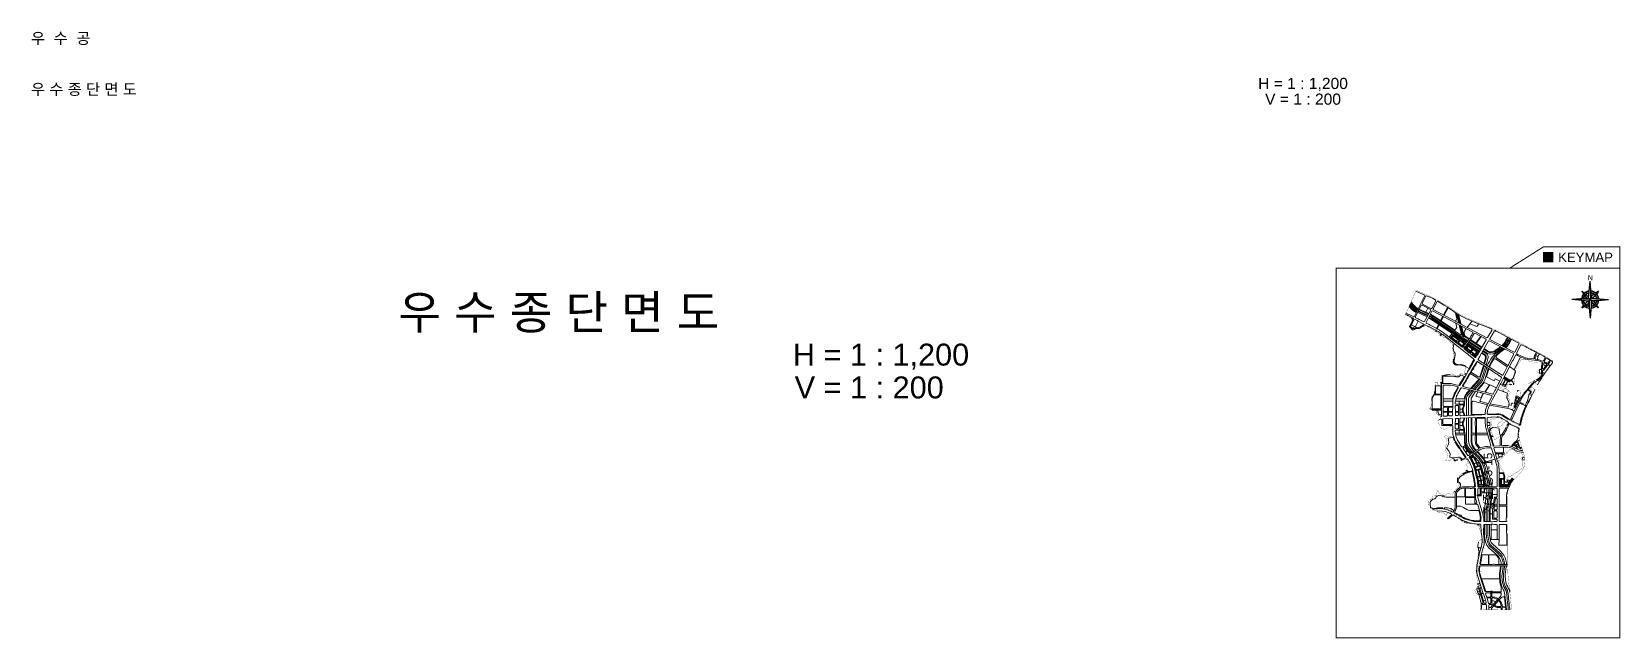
# Model space of a CAD drawing. Header units: millimetres. Extents: x 100 to 12208, y -4543 to 2792.
# Drawn here: x 5759 to 6321, y 1208 to 1422 of the extents above; entities that cross this region are included whole.
import ezdxf
from ezdxf.enums import TextEntityAlignment as Align

# ---------------------------------------------------------------- set-up
doc = ezdxf.new("R2010")
doc.units = ezdxf.units.MM
doc.set_wipeout_variables(frame=1)
doc.linetypes.add('PHANTOM2', pattern=[1.25, 0.625, -0.125, 0.125, -0.125, 0.125, -0.125])
doc.layers.add('0-계획선', color=7, linetype='Continuous', lineweight=9)
doc.layers.add('00-측량지구계(20211122)', color=1, linetype='Continuous', lineweight=0)
for name, color, linetype in [('key-t', 7, 'Continuous'), ('title', 7, 'Continuous'), ('도로명', 1, 'Continuous'), ('도로중심선', 40, 'Continuous'), ('박스', 7, 'Continuous'), ('주기', 7, 'Continuous')]:
    doc.layers.add(name, color=color, linetype=linetype)
doc.styles.get("Standard").update_dxf_attribs({"font": 'arial.ttf'})

msp = doc.modelspace()

# ---------------------------------------------------------------- texts
at = {"layer": 'title', "color": 7, "linetype": 'Continuous'}
msp.add_text('우 수 종 단 면 도', height=12.0071, dxfattribs=at).set_placement((5945.5, 1323.08), align=Align.MIDDLE_CENTER)
for s, p in [('H = 1 : 1,200', (6028.37, 1308.08)), ('V = 1 : 200', (6029.02, 1296.45))]:
    msp.add_text(s, height=7.7693, dxfattribs=at).set_placement(p, align=Align.MIDDLE_LEFT)
at = {"layer": '박스'}
for s, height, p in [('우  수  공', 3.955, (5758.55, 1418.21)), ('우 수 종 단 면 도', 3.9553, (5758.55, 1400.16))]:
    msp.add_text(s, height=height, dxfattribs=at).set_placement(p)
for s, p in [('H = 1 : 1,200', (6209.06, 1404.18)), ('V = 1 : 200', (6209.06, 1398.62))]:
    msp.add_text(s, height=3.9553, dxfattribs=at).set_placement(p, align=Align.MIDDLE_CENTER)

# ---------------------------------------------------------------- blocks, each defined once
blk = doc.blocks.new('A$C3ACE338A')
at = {"layer": 'key-t'}
for points in [[(36, 36), (33, 39), (36, 72)], [(36, 36), (39, 39), (36, 72)], [(36, 36), (33, 39), (0, 36)], [(36, 36), (33, 33), (0, 36)], [(19.7, 52.3), (23.2, 47.2)], [(19.7, 52.3), (24.8, 48.8)], [(25.6, 43.8), (29.1, 38.6), (33, 39)], [(28.2, 25.6), (33.4, 29.1), (33, 33)], [(36, 36), (33, 33), (36, 0)], [(36, 36), (39, 39), (72, 36)], [(36, 36), (39, 33), (36, 0)], [(36, 36), (39, 33), (72, 36)], [(43.8, 46.4), (38.6, 42.9), (39, 39)], [(43.8, 25.6), (38.6, 29.1), (39, 33)], [(46.4, 28.2), (42.9, 33.4), (39, 33)], [(52.3, 52.3), (47.2, 48.8)], [(52.3, 52.3), (48.8, 47.2)], [(19.7, 19.7), (23.2, 24.8)], [(19.7, 19.7), (24.8, 23.2)], [(52.3, 19.7), (47.2, 23.2)], [(52.3, 19.7), (48.8, 24.8)]]:
    blk.add_lwpolyline(points, dxfattribs=at)
for radius, start, end in [(17, 95.8589, 174.1411), (17, 185.8589, 264.1411), (16.5, 96.1983, 173.8017), (16.5, 186.1983, 263.8017), (13.5, 98.7764, 171.2236), (13.5, 188.7764, 261.2236), (13, 99.3254, 170.6746), (13, 189.3254, 260.6746), (17, 5.8589, 84.1411), (17, 275.8589, 354.1411), (16.5, 6.1983, 83.8017), (16.5, 276.1983, 353.8017), (13.5, 8.7764, 81.2236), (13, 9.3254, 80.6746), (13, 279.3254, 350.6746), (13.5, 278.7764, 351.2236)]:
    blk.add_arc((36, 36), radius, start, end, dxfattribs=at)
for points in [[(36, 36), (39, 39), (36, 72)], [(36, 36), (33, 39), (0, 36)], [(19.7, 52.3), (24, 48), (24.8, 48.8)], [(25.6, 28.2), (26.8, 26.8), (29.1, 33.4), (33, 33)], [(28.2, 46.4), (26.8, 45.2), (33.4, 42.9), (33, 39)], [(36, 36), (33, 33), (36, 0)], [(36, 36), (39, 33), (72, 36)], [(43.8, 25.6), (45.2, 26.8), (38.6, 29.1), (39, 33)], [(46.4, 43.8), (45.2, 45.2), (42.9, 38.6), (39, 39)], [(52.3, 52.3), (48, 48), (48.8, 47.2)], [(19.7, 19.7), (24, 24), (23.2, 24.8)], [(52.3, 19.7), (48, 24), (47.2, 23.2)]]:
    blk.add_solid(points, dxfattribs=at)
blk.add_text('N', height=10, dxfattribs=at).set_placement((31.5, 73.6))
blk = doc.blocks.new('Keymap')
at = {"layer": '0-계획선', "color": 8}
for p, q in [((-2.22, 85.78), (-2.28, 85.82)), ((-1.97, 86.21), (-2.03, 86.24)), ((-4.94, 81.24), (-4.99, 81.27)), ((-4.72, 81.69), (-4.78, 81.72)), ((-9.15, 59.96), (-9.22, 59.92)), ((-8.96, 59.5), (-9.03, 59.46)), ((4.5, 58.07), (4.67, 57.95)), ((6.9, 58.07), (7.04, 58.21)), ((-2.51, 53.95), (-2.63, 53.96)), ((5.47, 55.24), (5.34, 55.08)), ((-5.42, 42.99), (-5.5, 42.99)), ((-5.3, 42.99), (-5.42, 42.99))]:
    blk.add_line(p, q, dxfattribs=at)
for points in [[(-19.7, 111.5), (-19.98, 111.62), (-22.88, 112.84)], [(-25.25, 107.48), (-24, 106.18)], [(-25.14, 107.73), (-23.82, 106.36)], [(-24.97, 108.12), (-23.54, 106.63)], [(-24.86, 108.36), (-23.36, 106.8)], [(-23.07, 107.07), (-24.66, 108.72)], [(-23.4, 103.75), (-19.62, 111.27)], [(-23.02, 103.74), (-20.94, 107.86)], [(-20.64, 107.96), (-20.94, 107.86)], [(-20.64, 107.96), (-17.66, 106.38)], [(-19.29, 111.14), (-20.58, 108.58)], [(-20.58, 108.58), (-20.49, 108.28)], [(-20.49, 108.28), (-17.5, 106.7)], [(-19.7, 111.5), (-19.62, 111.27)], [(-19.06, 111.23), (-19.29, 111.14)], [(-17.23, 106.78), (-15.8, 109.49)], [(-16.72, 106.58), (-15.33, 109.22)], [(-15.8, 109.49), (-15.87, 109.72)], [(-15.33, 109.22), (-15.09, 109.29)], [(-11.62, 107.13), (-13.03, 104.45)], [(-11.37, 106.97), (-12.77, 104.31)], [(-24.53, 101.43), (-25.1, 100.31)], [(-24.24, 101.28), (-24.62, 100.51)], [(-23.91, 102.68), (-24.53, 101.43)], [(-24.4, 103.25), (-23.87, 102.98)], [(-23.47, 102.81), (-24.24, 101.28)], [(-24.22, 102.94), (-23.95, 102.8)], [(-23.91, 102.68), (-23.95, 102.8)], [(-23.76, 103.02), (-23.87, 102.98)], [(-23.76, 103.02), (-23.71, 103.12)], [(-23.75, 103.26), (-23.71, 103.12)], [(-23.54, 103.71), (-23.4, 103.75)], [(-23.47, 102.81), (-23.2, 102.9)], [(-22.33, 102.45), (-23.2, 102.9)], [(-23.02, 103.74), (-22.93, 103.47)], [(-22.02, 102.25), (-23.01, 100.29)], [(-22.04, 103.01), (-22.93, 103.47)], [(-22.02, 102.25), (-22.33, 102.45)], [(-22.22, 105.33), (-21.31, 104.93)], [(-22.07, 106.4), (-22.2, 106.46)], [(-22.04, 105.68), (-19.96, 104.76)], [(-21.7, 102.88), (-22.04, 103.01)], [(-20.22, 101.33), (-22.02, 102.25)], [(-21.93, 105.91), (-19.86, 104.99)], [(-21.75, 106.26), (-20.82, 105.85)], [(-19.96, 101.98), (-21.7, 102.88)], [(-21.64, 106.48), (-20.71, 106.07)], [(-21.31, 104.93), (-21.04, 104.81)], [(-21.04, 104.81), (-20.12, 104.4)], [(-20.82, 105.85), (-20.55, 105.73)], [(-20.71, 106.07), (-20.44, 105.95)], [(-20.55, 105.73), (-19.7, 105.35)], [(-20.44, 105.95), (-19.59, 105.58)], [(-20.22, 101.33), (-20.14, 101.05)], [(-20.12, 104.4), (-18.8, 103.8)], [(-19.96, 104.76), (-18.62, 104.15)], [(-19.72, 102.06), (-19.96, 101.98)], [(-19.86, 104.99), (-18.5, 104.37)], [(-17.58, 106.12), (-19.72, 102.06)], [(-19.7, 105.35), (-18.32, 104.72)], [(-19.59, 105.58), (-18.2, 104.94)], [(-18.58, 106.87), (-19.27, 105.43)], [(-19.24, 101.81), (-17.13, 105.81)], [(-19.24, 101.81), (-19.16, 101.57)], [(-18.09, 101.02), (-19.16, 101.57)], [(-18.42, 103.35), (-18.41, 103.35)], [(-17.66, 106.38), (-17.58, 106.12)], [(-17.5, 106.7), (-17.23, 106.78)], [(-17.43, 102.8), (-9.99, 97.84)], [(-17.3, 103.01), (-7.05, 96.18)], [(-17.13, 105.81), (-16.9, 105.88)], [(-17.08, 103.34), (-6.83, 96.5)], [(-16.94, 103.55), (-6.69, 96.71)], [(-16.9, 105.88), (-2.71, 98.39)], [(-16.72, 106.58), (-16.65, 106.36)], [(-16.72, 103.87), (-6.82, 97.27)], [(2.34, 96.33), (-16.65, 106.36)], [(-16.58, 104.08), (-9.03, 99.05)], [(-13.28, 103.97), (-14.1, 102.42)], [(-13.28, 103.97), (-14.1, 102.42)], [(-13.02, 103.83), (-13.85, 102.26)], [(-13.02, 103.83), (-13.85, 102.26)], [(-8.67, 104.49), (-8.84, 105.3)], [(-8.78, 102.21), (-8.33, 103.06)], [(-8.45, 103.56), (-8.67, 104.49)], [(-8.67, 101.53), (-8.27, 100.02)], [(-8.67, 101.53), (-8.27, 100.02)], [(-8.43, 104.55), (-8.55, 105.11)], [(-8.33, 103.06), (-8.45, 103.56)], [(-8.21, 103.62), (-8.43, 104.55)], [(-8.15, 104.61), (-8.21, 104.91)], [(-7.99, 102.7), (-8.21, 103.62)], [(-7.94, 103.69), (-8.15, 104.61)], [(-7.98, 104.64), (-8.01, 104.78)], [(-7.77, 101.82), (-7.99, 102.7)], [(-7.77, 103.73), (-7.98, 104.64)], [(-7.72, 102.77), (-7.94, 103.69)], [(-7.55, 102.81), (-7.77, 103.73)], [(-7.73, 101.65), (-7.77, 101.82)], [(-7.49, 101.89), (-7.72, 102.77)], [(-7.49, 103.79), (-7.67, 104.58)], [(-7.33, 101.93), (-7.55, 102.81)], [(-7.27, 102.88), (-7.49, 103.79)], [(-7.42, 101.6), (-7.49, 101.89)], [(-7.39, 101.47), (-7.42, 101.6)], [(-7.25, 101.65), (-7.33, 101.93)], [(-7.05, 102), (-7.27, 102.88)], [(-7.18, 101.36), (-7.25, 101.65)], [(-6.98, 101.72), (-7.05, 102)], [(-6.84, 101.18), (-6.98, 101.72)], [(-4.65, 100.03), (-2.96, 102.24)], [(-3.67, 101.32), (-1.26, 100.36)], [(-1.26, 100.36), (-0.55, 101.28)], [(-25.1, 100.31), (-23.9, 99.06)], [(-24.62, 100.51), (-24.59, 100.26)], [(-24.59, 100.26), (-23.94, 99.59)], [(-24.39, 100.98), (-22.25, 99.91)], [(-23.94, 99.59), (-23.64, 99.57)], [(-23.9, 99.06), (-23.91, 98.99)], [(-23.83, 99.58), (-23.32, 100.45)], [(-23.64, 99.57), (-23.63, 99.58)], [(-23.51, 99.24), (-23.52, 99.16)], [(-23.51, 99.24), (-23.41, 99.32)], [(-22.91, 99.87), (-22.08, 99.92)], [(-22.88, 99.53), (-22.06, 99.59)], [(-21.45, 100.13), (-20.32, 100.86)], [(-21.27, 99.85), (-20.14, 100.58)], [(-19.57, 100.99), (-19.84, 100.91)], [(-19.3, 100.85), (-19.57, 100.99)], [(-19.3, 100.85), (-19.28, 100.79)], [(-19.04, 100.72), (-19.08, 100.71)], [(-18.41, 100.39), (-19.04, 100.72)], [(-18.06, 100.26), (-18.41, 100.39)], [(-17.77, 100.82), (-18.09, 101.02)], [(-16.45, 99.43), (-18.06, 100.26)], [(-16.16, 99.99), (-17.77, 100.82)], [(-15.84, 98.59), (-15.66, 98.91)], [(-15.69, 99.02), (-15.66, 98.91)], [(-15.67, 98.5), (-15.49, 98.81)], [(-14.82, 101.06), (-15.56, 99.67)], [(-15.49, 98.81), (-15.38, 98.84)], [(-14.57, 100.9), (-15.3, 99.52)], [(-14.23, 97.18), (-13.83, 97.76)], [(-14.06, 97.08), (-13.66, 97.65)], [(-13.85, 97.88), (-13.83, 97.76)], [(-13.55, 97.67), (-13.66, 97.65)], [(-12.5, 96.89), (-8.71, 93.89)], [(-8.34, 94.41), (-12.11, 97.38)], [(-9.99, 97.84), (-11.02, 96.52)], [(-9.57, 97.56), (-10.64, 96.22)], [(-10.46, 96.44), (-8.17, 94.63)], [(-9.83, 96.92), (-10.13, 96.54)], [(-10.13, 96.54), (-10.11, 96.42)], [(-10.11, 96.42), (-8.03, 94.78)], [(-9.83, 96.92), (-9.71, 96.94)], [(-9.82, 97.25), (-7.4, 95.64)], [(-7.5, 95.47), (-9.71, 96.94)], [(-9.57, 97.56), (-7.19, 95.97)], [(-8.27, 100.02), (-9.03, 99.05)], [(-8.27, 100.02), (-9.03, 99.05)], [(-8.53, 95.17), (-8.02, 95.82)], [(-8.13, 96.12), (-7.91, 96.45)], [(-7.96, 96.01), (-7.74, 96.34)], [(-7.53, 100.88), (-7.54, 100.94)], [(-7.35, 100.2), (-7.53, 100.88)], [(-7.4, 95.64), (-5.49, 94.36)], [(-7.17, 99.51), (-7.35, 100.2)], [(-7.08, 100.27), (-7.2, 100.76)], [(-7.19, 95.97), (-5.04, 94.54)], [(-7.02, 98.93), (-7.17, 99.51)], [(-6.89, 99.58), (-7.08, 100.27)], [(-7.05, 96.18), (-4.89, 94.73)], [(-6.9, 98.47), (-7.02, 98.93)], [(-6.91, 100.32), (-7, 100.65)], [(-6.73, 99.63), (-6.91, 100.32)], [(-6.63, 97.41), (-6.9, 98.47)], [(-6.74, 99), (-6.89, 99.58)], [(-6.83, 96.5), (-4.63, 95.07)], [(-6.62, 98.54), (-6.74, 99)], [(-6.57, 99.05), (-6.73, 99.63)], [(-6.69, 96.71), (-6.59, 96.65)], [(-6.63, 100.39), (-6.66, 100.47)], [(-6.45, 99.7), (-6.63, 100.39)], [(-6.22, 96.92), (-6.62, 98.54)], [(-6.45, 98.58), (-6.57, 99.05)], [(-6.3, 99.12), (-6.45, 99.7)], [(-5.9, 96.34), (-6.45, 98.58)], [(-6.18, 98.65), (-6.3, 99.12)], [(-5.79, 97.1), (-6.18, 98.65)], [(-4.44, 95.32), (-5.79, 96.2)], [(-5.55, 97.16), (-5.78, 98.08)], [(-5.65, 98.71), (-4.98, 99.59)], [(-4.08, 95.8), (-5.59, 96.81)], [(-3.81, 96.14), (-5.49, 93.94)], [(-3.93, 95.99), (-5.45, 97.01)], [(-5.07, 93.64), (-3.4, 95.83)], [(0.58, 92.98), (-3.5, 95.7)], [(-2.64, 98.16), (-3.18, 97.14)], [(-2.72, 96.9), (-2.18, 97.91)], [(-2.71, 98.39), (-2.64, 98.16)], [(-2.18, 97.91), (-1.95, 97.99)], [(-1.95, 97.99), (2.06, 95.87)], [(0.15, 96.88), (-1.57, 94.41)], [(0.28, 96.81), (-1.44, 94.33)], [(2.12, 95.63), (2.06, 95.87)], [(2.34, 96.33), (2.57, 96.4)], [(4.17, 99.16), (2.57, 96.4)], [(4.96, 98.81), (3.34, 96.01)], [(3.34, 96.01), (3.41, 95.77)], [(3.41, 95.77), (12.03, 91.22)], [(4.09, 99.39), (4.17, 99.16)], [(5.2, 98.88), (4.96, 98.81)], [(9.24, 95.81), (9.06, 95.46)], [(9.47, 96.26), (9.24, 95.81)], [(9.46, 95.7), (9.28, 95.34)], [(9.69, 96.16), (9.46, 95.7)], [(9.61, 96.57), (9.47, 96.26)], [(9.83, 96.45), (9.69, 96.16)], [(10.04, 95.98), (9.82, 95.52)], [(10.18, 96.26), (10.04, 95.98)], [(10.27, 95.88), (10.04, 95.41)], [(10.4, 96.15), (10.27, 95.88)], [(10.65, 95.69), (10.41, 95.22)], [(10.77, 95.95), (10.65, 95.69)], [(10.87, 95.59), (10.98, 95.83)], [(-8.71, 93.89), (-8.44, 93.63)], [(-8.44, 93.63), (-7.6, 92.97)], [(-8.34, 94.41), (-8.22, 94.42)], [(-8.15, 94.51), (-8.22, 94.42)], [(-8.15, 94.51), (-8.17, 94.63)], [(-8.03, 94.78), (-7.91, 94.79)], [(-7.96, 94.36), (-8, 94.3)], [(-7.99, 94.18), (-8, 94.3)], [(-7.99, 94.18), (-6.46, 92.97)], [(-7.96, 94.36), (-7.84, 94.37)], [(-7.48, 95.35), (-7.91, 94.79)], [(-7.84, 94.37), (-6.36, 93.21)], [(-7.31, 95.24), (-7.75, 94.67)], [(-7.74, 94.55), (-7.75, 94.67)], [(-7.74, 94.55), (-6.47, 93.54)], [(-7.6, 92.97), (-5.25, 91.12)], [(-7.48, 95.35), (-7.5, 95.47)], [(-7.31, 95.24), (-7.19, 95.26)], [(-7.19, 95.26), (-5.85, 94.36)], [(-6.48, 93.3), (-6.63, 93.11)], [(-6.51, 93.01), (-5.94, 93.76)], [(-6.47, 95.02), (-6.25, 95.35)], [(-6.47, 93.54), (-6.34, 93.56)], [(-6.21, 93), (-6.46, 92.97)], [(-6.34, 93.56), (-5.83, 94.24)], [(-6.31, 94.91), (-6.09, 95.24)], [(-6.21, 93), (-5.75, 93.61)], [(-5.94, 93.76), (-5.82, 93.77)], [(-5.85, 94.36), (-5.83, 94.24)], [(-5.76, 93.73), (-5.82, 93.77)], [(-5.33, 93.3), (-5.81, 92.67)], [(-5.81, 92.67), (-5.78, 92.43)], [(-5.78, 92.43), (-4.81, 91.67)], [(-5.76, 93.73), (-5.75, 93.61)], [(-5.25, 94.67), (-5.69, 94.09)], [(-5.67, 93.97), (-5.69, 94.09)], [(-5.61, 93.93), (-5.67, 93.97)], [(-5.61, 93.93), (-5.49, 93.94)], [(-5.07, 93.23), (-5.57, 92.58)], [(-5.57, 92.58), (-5.27, 92.34)], [(-4.82, 92.93), (-5.41, 92.15)], [(-5.2, 93.32), (-5.33, 93.3)], [(-4.96, 92.5), (-5.3, 92.06)], [(-5.25, 91.12), (-4.93, 90.92)], [(-4.83, 93.05), (-5.2, 93.32)], [(-5.05, 92.37), (-5.17, 92.47)], [(-5.05, 92.37), (-5.17, 92.47)], [(-5.15, 92.25), (-4.65, 91.86)], [(-5.05, 93.52), (-5.07, 93.64)], [(-4.68, 93.25), (-5.05, 93.52)], [(-4.96, 92.5), (-4.84, 92.51)], [(-4.93, 90.92), (-4.38, 90.48)], [(-4.92, 93.42), (-4.4, 94.11)], [(-4.84, 92.51), (-3.55, 91.49)], [(-4.83, 93.05), (-4.82, 92.93)], [(-4.81, 91.67), (-4.54, 91.41)], [(-4.7, 92.76), (-4.33, 93.24)], [(-4.68, 92.64), (-4.7, 92.76)], [(-4.56, 93.27), (-4.68, 93.25)], [(-4.68, 92.64), (-3.44, 91.66)], [(-4.65, 91.86), (-4.38, 91.6)], [(-4.61, 94.25), (-0.34, 91.39)], [(-4.08, 93.9), (-4.56, 93.27)], [(-4.54, 91.41), (-3.97, 90.96)], [(-4.46, 94.44), (-0.21, 91.6)], [(-4.38, 91.6), (-3.74, 91.1)], [(-4.38, 90.48), (-4.02, 90.15)], [(-4.33, 93.24), (-4.21, 93.27)], [(-4.21, 93.27), (-2.94, 92.41)], [(-4.2, 94.78), (0.03, 92.03)], [(-4.2, 93.74), (-4.08, 93.65)], [(-3.96, 93.81), (-4.14, 93.57)], [(-4.14, 93.57), (-4.12, 93.45)], [(-4.12, 93.45), (-1.33, 91.58)], [(-4.02, 90.15), (-3.02, 89.36)], [(0.21, 92.33), (-4, 95.04)], [(-3.84, 90.97), (-3.97, 90.96)], [(-3.84, 90.97), (-3.53, 91.37)], [(0.46, 92.76), (-3.65, 95.51)], [(-3.63, 90.85), (-3.34, 91.21)], [(-3.61, 90.72), (-3.63, 90.85)], [(-1.84, 89.33), (-3.61, 90.72)], [(-3.55, 91.49), (-3.53, 91.37)], [(-3.44, 91.66), (-3.32, 91.68)], [(-3.21, 91.23), (-3.34, 91.21)], [(-3.32, 91.68), (-2.91, 92.29)], [(-3.21, 91.23), (-2.05, 90.32)], [(-3.13, 91.52), (-2.71, 92.16)], [(-3.13, 91.52), (-3.11, 91.4)], [(-3.11, 91.4), (-2, 90.53)], [(-3.04, 90.27), (-2.64, 90.78)], [(-2.94, 92.41), (-2.91, 92.29)], [(-2.19, 89.92), (-2.89, 90.47)], [(-2.73, 92.52), (-2.51, 92.85)], [(-2.71, 92.16), (-2.59, 92.18)], [(-2.59, 92.18), (-1.47, 91.43)], [(-2.57, 92.41), (-2.35, 92.74)], [(-2.03, 90.19), (-2.32, 89.7)], [(-0.93, 91.79), (-2.2, 89.61)], [(-2, 89.96), (-2.12, 90.05)], [(-2.03, 90.19), (-2.05, 90.32)], [(-2, 90.53), (-1.88, 90.55)], [(-1.44, 91.31), (-1.88, 90.55)], [(-0.54, 91.53), (-1.15, 90.48), (-1.4, 90.2), (-1.76, 89.58)], [(-1.2, 90.06), (-1.59, 89.37)], [(-1.47, 91.43), (-1.44, 91.31)], [(-1.33, 91.58), (-1.21, 91.61)], [(-1.06, 91.87), (-1.21, 91.61)], [(-0.95, 90.34), (-1.2, 90.06)], [(-1.03, 91.62), (-1.16, 91.7)], [(2.12, 95.63), (-0.95, 90.34)], [(-0.07, 90.12), (-0.2, 89.76)], [(2.9, 95.25), (-0.07, 90.12)], [(0.39, 90.92), (1.4, 90.27)], [(0.51, 91.13), (1.54, 90.47)], [(0.76, 91.55), (2.25, 90.6)], [(2.38, 90.94), (0.94, 91.86)], [(2.45, 91.47), (1.18, 92.29)], [(2.59, 91.68), (1.31, 92.5)], [(2.9, 95.25), (3.12, 95.31)], [(11.79, 90.74), (3.12, 95.31)], [(5.12, 91.77), (5.07, 91.74)], [(5.29, 91.89), (5.12, 91.77)], [(5.33, 91.13), (5.15, 91)], [(5.26, 91.57), (5.21, 91.53)], [(5.43, 91.69), (5.26, 91.57)], [(5.48, 92.02), (5.29, 91.89)], [(5.49, 91.24), (5.33, 91.13)], [(5.62, 91.82), (5.43, 91.69)], [(5.68, 92.17), (5.48, 92.02)], [(5.66, 91.37), (5.49, 91.24)], [(5.82, 91.96), (5.62, 91.82)], [(5.85, 91.5), (5.66, 91.37)], [(5.89, 92.32), (5.68, 92.17)], [(6.04, 92.12), (5.82, 91.96)], [(6.05, 91.64), (5.85, 91.5)], [(6.11, 92.48), (5.89, 92.32)], [(6.26, 92.28), (6.04, 92.12)], [(6.27, 91.8), (6.05, 91.64)], [(6.34, 92.64), (6.11, 92.48)], [(6.48, 92.44), (6.26, 92.28)], [(6.49, 91.96), (6.27, 91.8)], [(6.56, 92.8), (6.34, 92.64)], [(6.7, 92.6), (6.48, 92.44)], [(6.71, 92.12), (6.49, 91.96)], [(6.77, 92.95), (6.56, 92.8)], [(6.91, 92.75), (6.7, 92.6)], [(6.93, 92.27), (6.71, 92.12)], [(7.95, 92.71), (6.74, 91.84)], [(6.97, 93.09), (6.77, 92.95)], [(7.11, 92.89), (6.91, 92.75)], [(7.14, 92.43), (6.93, 92.27)], [(7.12, 93.2), (6.97, 93.09)], [(7.29, 93.02), (7.11, 92.89)], [(7.34, 92.57), (7.14, 92.43)], [(7.36, 93.07), (7.29, 93.02)], [(7.52, 92.7), (7.34, 92.57)], [(8.23, 92.39), (7.43, 91.81)], [(7.67, 92.81), (7.52, 92.7)], [(7.57, 91.61), (8.37, 92.19)], [(7.8, 93.73), (7.6, 93.56)], [(7.75, 92.87), (7.67, 92.81)], [(7.86, 93.79), (7.8, 93.73)], [(7.97, 93.54), (7.83, 93.44)], [(7.93, 93.86), (7.86, 93.79)], [(8.01, 93.95), (7.93, 93.86)], [(7.97, 92.72), (7.95, 92.71)], [(8.04, 93.61), (7.97, 93.54)], [(7.99, 92.74), (7.97, 92.72)], [(8.1, 94.04), (8.01, 93.95)], [(8.11, 93.69), (8.04, 93.61)], [(8.18, 94.14), (8.1, 94.04)], [(8.2, 93.78), (8.11, 93.69)], [(8.27, 94.25), (8.18, 94.14)], [(8.28, 93.88), (8.2, 93.78)], [(8.23, 93.25), (8.21, 93.24)], [(8.32, 93.34), (8.23, 93.25)], [(8.4, 92.52), (8.23, 92.39)], [(8.36, 94.37), (8.27, 94.25)], [(8.37, 93.98), (8.28, 93.88)], [(8.4, 93.42), (8.32, 93.34)], [(8.46, 94.48), (8.36, 94.37)], [(8.47, 94.1), (8.37, 93.98)], [(8.38, 92.2), (8.63, 92.4)], [(8.49, 93.52), (8.4, 93.42)], [(8.5, 93.16), (8.45, 93.11)], [(8.54, 94.6), (8.46, 94.48)], [(8.56, 94.21), (8.47, 94.1)], [(8.58, 93.62), (8.49, 93.52)], [(8.58, 93.25), (8.5, 93.16)], [(8.63, 94.71), (8.54, 94.6)], [(8.65, 94.33), (8.56, 94.21)], [(8.68, 93.73), (8.58, 93.62)], [(8.67, 93.35), (8.58, 93.25)], [(8.71, 94.83), (8.63, 94.71)], [(8.74, 94.45), (8.65, 94.33)], [(8.77, 93.46), (8.67, 93.35)], [(8.77, 93.85), (8.68, 93.73)], [(8.8, 94.98), (8.71, 94.83)], [(8.83, 94.57), (8.74, 94.45)], [(8.87, 93.97), (8.77, 93.85)], [(8.86, 93.57), (8.77, 93.46)], [(8.92, 95.18), (8.8, 94.98)], [(8.91, 94.7), (8.83, 94.57)], [(8.89, 92.96), (8.83, 92.91)], [(8.96, 93.69), (8.86, 93.57)], [(8.97, 94.09), (8.87, 93.97)], [(8.98, 93.07), (8.89, 92.96)], [(9.01, 94.86), (8.91, 94.7)], [(9.06, 95.46), (8.92, 95.18)], [(9.06, 93.81), (8.96, 93.69)], [(9.06, 94.22), (8.97, 94.09)], [(9.08, 93.18), (8.98, 93.07)], [(9.13, 95.06), (9.01, 94.86)], [(9.15, 94.34), (9.06, 94.22)], [(9.16, 93.94), (9.06, 93.81)], [(9.06, 92.79), (9.07, 92.79)], [(9.07, 92.79), (9.17, 92.9)], [(9.19, 93.3), (9.08, 93.18)], [(9.28, 95.34), (9.13, 95.06)], [(9.25, 94.48), (9.15, 94.34)], [(9.26, 94.07), (9.16, 93.94)], [(9.17, 92.9), (9.27, 93.02)], [(9.29, 93.42), (9.19, 93.3)], [(9.35, 94.65), (9.25, 94.48)], [(9.36, 94.2), (9.26, 94.07)], [(9.27, 93.02), (9.37, 93.14)], [(9.39, 93.55), (9.29, 93.42)], [(9.48, 94.87), (9.35, 94.65)], [(9.45, 94.35), (9.36, 94.2)], [(9.37, 93.14), (9.48, 93.27)], [(9.5, 93.69), (9.39, 93.55)], [(9.56, 94.53), (9.45, 94.35)], [(9.63, 95.16), (9.48, 94.87)], [(9.48, 93.27), (9.59, 93.4)], [(9.6, 93.82), (9.5, 93.69)], [(9.69, 94.75), (9.56, 94.53)], [(9.59, 93.4), (9.69, 93.53)], [(9.7, 93.96), (9.6, 93.82)], [(9.82, 95.52), (9.63, 95.16)], [(9.85, 95.04), (9.69, 94.75)], [(9.69, 93.53), (9.8, 93.67)], [(9.81, 94.12), (9.7, 93.96)], [(9.8, 93.67), (9.9, 93.82)], [(9.93, 94.31), (9.81, 94.12)], [(10.04, 95.41), (9.85, 95.04)], [(9.9, 93.82), (10.01, 93.98)], [(10.06, 94.55), (9.93, 94.31)], [(10.01, 93.98), (10.14, 94.18)], [(10.22, 94.85), (10.06, 94.55)], [(10.14, 94.18), (10.28, 94.43)], [(10.41, 95.22), (10.22, 94.85)], [(10.28, 94.43), (10.44, 94.73)], [(10.44, 94.73), (10.64, 95.11)], [(10.64, 95.11), (10.87, 95.59)], [(10.96, 88.78), (11.86, 90.51)], [(12.51, 90.24), (11.58, 88.46)], [(11.86, 90.51), (11.79, 90.74)], [(12.03, 91.22), (12.26, 91.29)], [(12.26, 91.29), (13.75, 94.15)], [(12.51, 90.24), (12.77, 90.32)], [(13.15, 90.12), (12.77, 90.32)], [(12.85, 90.9), (14.36, 93.81)], [(12.85, 90.9), (12.94, 90.64)], [(13.31, 90.44), (12.94, 90.64)], [(13.05, 95.13), (13.05, 95.13)], [(13.05, 95.13), (13.05, 95.13)], [(14.13, 89.6), (13.15, 90.12)], [(14.3, 89.92), (13.31, 90.44)], [(13.75, 94.15), (13.67, 94.39)], [(14.36, 93.81), (14.6, 93.89)], [(19.39, 90.46), (19.7, 90.29)], [(20.22, 88.61), (20.37, 89.66), (20.9, 90.61)], [(-9.45, 88.67), (-9.66, 88.76)], [(-9.45, 88.67), (-9.66, 88.76)], [(-9.53, 87.85), (-9.5, 88.27)], [(-9.53, 87.85), (-9.5, 88.27)], [(-9.52, 87.62), (-9.53, 87.85)], [(-9.52, 87.62), (-9.53, 87.85)], [(-9.49, 87.48), (-9.52, 87.62)], [(-9.49, 87.48), (-9.52, 87.62)], [(-9.5, 88.27), (-9.45, 88.67)], [(-9.5, 88.27), (-9.45, 88.67)], [(-9.48, 87.46), (-9.49, 87.48)], [(-9.48, 87.46), (-9.49, 87.48)], [(-9.44, 87.39), (-9.48, 87.46)], [(-9.44, 87.39), (-9.48, 87.46)], [(-9.29, 87.18), (-9.44, 87.39)], [(-9.29, 87.18), (-9.44, 87.39)], [(-9.15, 87), (-9.29, 87.18)], [(-9.15, 87), (-9.29, 87.18)], [(-9.03, 86.87), (-9.15, 87)], [(-9.03, 86.87), (-9.15, 87)], [(-8.98, 86.85), (-9.03, 86.87)], [(-8.98, 86.85), (-9.03, 86.87)], [(-8.78, 86.84), (-8.98, 86.85)], [(-8.78, 86.84), (-8.98, 86.85)], [(-8.47, 86.76), (-8.78, 86.84)], [(-8.47, 86.76), (-8.78, 86.84)], [(-8.11, 86.7), (-8.47, 86.76)], [(-8.11, 86.7), (-8.47, 86.76)], [(-8.16, 86.51), (-8.11, 86.7)], [(-8.16, 86.51), (-8.11, 86.7)], [(-1.3, 87.86), (-2.22, 86.28), (-2.4, 85.96), (-2.76, 85.34), (-3.05, 85.07), (-3.19, 84.83), (-3.37, 84.36), (-3.75, 83.7), (-4, 83.42), (-4.3, 82.91), (-4.94, 81.81), (-5.15, 81.37), (-5.66, 80.48), (-6.33, 79.33)], [(-5.33, 86.02), (-5.28, 86.2)], [(-4.14, 84.91), (-4.53, 84.24)], [(-3.89, 85.19), (-4.14, 84.91)], [(-3.86, 85.73), (-4.04, 85.42)], [(-3.64, 85.62), (-3.89, 85.19)], [(-3.71, 86.07), (-3.86, 85.73)], [(-3.05, 87.2), (-3.71, 86.07)], [(-3.49, 85.96), (-3.64, 85.62)], [(-2.83, 87.1), (-3.49, 85.96)], [(-2.22, 85.78), (-2.57, 85.18), (-2.85, 84.92), (-2.96, 84.72), (-3.15, 84.26), (-3.23, 84.11)], [(-2.93, 87.56), (-3.05, 87.2)], [(-3.02, 89.36), (-2.16, 88.68)], [(-2.24, 88.75), (-2.93, 87.56)], [(-2.7, 87.46), (-2.83, 87.1)], [(-2.12, 88.47), (-2.7, 87.46)], [(-2.28, 85.82), (-2.52, 85.75)], [(-2.16, 88.68), (-2.12, 88.47)], [(-2.03, 86.24), (-2.1, 86.48)], [(-1.76, 89.58), (-2.07, 89.83)], [(-1, 87.88), (-1.97, 86.21)], [(-1.84, 89.33), (-1.59, 89.37)], [(-1.3, 87.86), (-1.06, 87.92)], [(7.48, 82.43), (6.95, 82.77), (6.88, 82.81), (6.72, 82.83), (6.54, 82.95), (6.45, 83.09), (6.05, 83.35), (5.8, 83.51), (5.51, 83.74), (5.15, 83.97), (5.11, 84), (4.82, 84.1), (4.41, 84.36), (4.2, 84.58), (0.9, 86.7), (0.57, 86.87), (-1.06, 87.92)], [(-0.2, 89.76), (-0.79, 88.75)], [(-0.79, 88.75), (-0.73, 88.51)], [(-0.73, 88.51), (0.94, 87.44)], [(-0.09, 82.84), (1.09, 86.58)], [(1.3, 86.44), (-0.01, 82.27)], [(1.82, 86.1), (0.55, 82.09)], [(0.94, 87.44), (1.23, 87.21)], [(2.25, 85.83), (1.02, 81.94)], [(1.81, 89.14), (1.21, 87.22)], [(1.23, 87.21), (5.84, 84.25)], [(2.05, 89.06), (1.43, 87.08)], [(2.71, 88.94), (2.01, 86.71)], [(3.05, 85.32), (2.16, 82.49)], [(9.55, 86.08), (5.4, 88.86)], [(9.78, 86.52), (5.78, 89.2)], [(8.43, 83.91), (9.78, 86.52)], [(10.56, 86.49), (9.17, 83.81)], [(9.78, 86.52), (9.93, 86.81)], [(9.93, 86.81), (10.13, 87.12)], [(10.13, 87.12), (10.82, 88.44)], [(12.39, 84.77), (10.37, 86.12)], [(10.69, 86.83), (10.56, 86.49)], [(10.56, 86.49), (10.56, 86.49)], [(11.38, 88.15), (10.69, 86.83)], [(10.82, 88.44), (10.96, 88.78)], [(11.58, 88.46), (11.38, 88.15)], [(12, 85.03), (14.2, 89.57)], [(12.35, 84.14), (12.39, 84.77)], [(18.17, 88.56), (16.54, 88.81)], [(18.81, 88.83), (16.59, 89.17)], [(20.01, 88.29), (18.17, 88.56)], [(18.81, 88.83), (19.01, 88.98)], [(19.51, 88.72), (19.36, 88.92)], [(20.07, 88.64), (19.51, 88.72)], [(20.37, 89.66), (19.57, 89.98)], [(20.17, 88.26), (20.01, 88.29)], [(20.24, 88.61), (20.07, 88.64)], [(20.74, 88.13), (20.17, 88.26)], [(20.83, 88.48), (20.24, 88.61)], [(21.29, 87.96), (20.74, 88.13)], [(21.41, 88.3), (20.83, 88.48)], [(20.92, 85.05), (20.92, 83.76)], [(21.68, 85.05), (20.92, 85.05)], [(20.92, 85.05), (20.92, 83.76)], [(21.68, 85.05), (20.92, 85.05)], [(21.84, 87.73), (21.29, 87.96)], [(22.03, 88.04), (21.41, 88.3)], [(21.66, 83.62), (21.68, 84.92)], [(21.68, 84.92), (21.7, 85.73)], [(21.7, 85.73), (21.71, 86.3)], [(21.84, 87.73), (21.96, 87.44)], [(22.01, 84.53), (22, 84.16)], [(22.22, 84.89), (22.01, 84.68)], [(22.01, 84.53), (22.01, 84.68)], [(22.03, 88.04), (22.31, 88.14)], [(22.04, 86.29), (22.03, 85.73)], [(22.03, 85.73), (22.03, 85.44)], [(22.23, 85.22), (22.03, 85.44)], [(22.52, 84.88), (22.22, 84.89)], [(22.27, 85.22), (22.23, 85.22)], [(22.29, 87.34), (22.24, 87.24)], [(22.27, 85.22), (22.4, 85.29)], [(22.57, 87.44), (22.29, 87.34)], [(22.35, 88.21), (22.31, 88.14)], [(22.91, 89.28), (22.35, 88.21)], [(23.5, 86.8), (22.4, 85.29)], [(24.45, 87.54), (22.52, 84.88)], [(22.79, 88.29), (22.64, 88.01)], [(22.74, 87.73), (22.64, 88.01)], [(22.79, 88.29), (23.15, 88.98)], [(22.91, 89.28), (22.82, 89.56)], [(23.21, 89.09), (23.15, 88.98)], [(23.5, 89.16), (23.21, 89.09)], [(23.5, 86.8), (23.46, 86.99)], [(23.67, 87.25), (23.86, 87.29)], [(24.19, 87.74), (23.86, 87.29)], [(24.7, 86.33), (23.91, 86.8)], [(24.81, 86.49), (24.03, 86.96)], [(24.43, 87.98), (24.69, 88.45)], [(24.6, 87.87), (24.86, 88.35)], [(-15.94, 79.3), (-13.73, 79.3)], [(-15.94, 76.4), (-15.94, 79.3)], [(-15.94, 79.3), (-13.73, 79.3)], [(-13.81, 80.08), (-14.12, 80.61)], [(-13.98, 79.3), (-13.98, 77.93)], [(-13.92, 80.67), (-13.66, 80.22)], [(-13.73, 79.9), (-13.81, 80.08)], [(-13.73, 79.9), (-13.73, 78.02)], [(-13.66, 80.22), (-13.48, 80.14)], [(-11.21, 80.14), (-13.48, 80.14)], [(-13.35, 82.8), (-13.35, 80.14)], [(-13.28, 82.74), (-13.28, 80.14)], [(-13.28, 80.14), (-13.28, 82.53)], [(-12.12, 83.16), (-13.26, 82.92)], [(-13.2, 79.44), (-13.04, 79.61)], [(-13.2, 72.23), (-13.2, 79.44)], [(-12.1, 83.09), (-13.18, 82.86)], [(-13.03, 82.78), (-9.54, 82.78)], [(-11.22, 83.39), (-12.12, 83.16)], [(-10.62, 83.47), (-12.1, 83.09)], [(-11.07, 80.14), (-11.21, 80.14)], [(-8.71, 79.72), (-9.66, 79.96)], [(-9.54, 82.78), (-9.44, 82.75)], [(-9.44, 82.75), (-9.29, 82.71)], [(-9.29, 82.71), (-9.15, 82.67)], [(-9.15, 82.67), (-9.01, 82.64)], [(-9.01, 82.64), (-8.87, 82.61)], [(-8.87, 82.61), (-8.73, 82.58)], [(-8.73, 82.58), (-8.59, 82.56)], [(-7.44, 79.39), (-8.71, 79.72)], [(-8.59, 82.56), (-8.45, 82.54)], [(-8.45, 82.54), (-8.32, 82.53)], [(-8.32, 82.53), (-8.19, 82.52)], [(-8.19, 82.52), (-8.06, 82.52)], [(-8.06, 82.52), (-7.94, 82.52)], [(-7.94, 82.52), (-7.82, 82.53)], [(-7.82, 82.53), (-7.71, 82.54)], [(-7.7, 78.69), (-7.8, 78.94)], [(-7.71, 82.54), (-7.61, 82.57)], [(-7.61, 82.57), (-7.51, 82.62)], [(-5.99, 82.14), (-7.56, 79.42)], [(-7.51, 82.62), (-7.4, 82.69)], [(-7.44, 79.39), (-7.25, 79.47)], [(-7.4, 82.69), (-7.28, 82.79)], [(-7.28, 82.79), (-7.14, 82.92)], [(-5.78, 82), (-7.25, 79.47)], [(-7.14, 82.92), (-6.99, 83.1)], [(-6.99, 83.1), (-6.91, 83.2)], [(-6.91, 83.2), (-5.44, 82.52)], [(-6.23, 79.08), (-6.33, 79.33)], [(-6.23, 79.08), (4.37, 76.38)], [(-4.94, 81.24), (-5.45, 80.36), (-6.19, 79.08)], [(-5.77, 82.44), (-5.99, 82.14)], [(-5.56, 82.3), (-5.78, 82)], [(-5.66, 82.62), (-5.77, 82.44)], [(-5, 83.27), (-5.56, 82.3)], [(-5.46, 83.86), (-4.93, 83.55)], [(-5.38, 83.59), (-5.03, 83.38)], [(-5.24, 81.21), (-4.99, 81.27)], [(-5, 83.27), (-5.03, 83.38)], [(-4.93, 83.55), (-4.82, 83.58)], [(-4.78, 81.72), (-4.85, 81.96)], [(-4.71, 83.78), (-4.82, 83.58)], [(-3.48, 83.68), (-3.55, 83.55), (-3.8, 83.27), (-4.09, 82.78), (-4.72, 81.69), (-4.72, 81.69)], [(-4.53, 84.24), (-4.71, 83.78)], [(-3.69, 83.82), (-0.91, 82.05)], [(-0.92, 81.17), (-3.47, 78.38)], [(-3.44, 84.24), (-0.83, 82.58)], [(-0.74, 81), (-3.19, 78.31)], [(-0.3, 80.6), (-2.54, 78.14)], [(0.06, 80.27), (-2, 78)], [(3.24, 79.66), (1.37, 80.5)], [(3.24, 79.66), (1.62, 77.08)], [(3.33, 79.62), (1.72, 77.05)], [(4.89, 81.1), (2.16, 82.49)], [(5.69, 78.56), (3.33, 79.62)], [(4.89, 81.1), (5.24, 81.81)], [(5.24, 81.81), (6.89, 80.96)], [(5.37, 77.94), (6.49, 80.11)], [(5.84, 84.25), (6.17, 84.08)], [(5.93, 77.65), (7.05, 79.82)], [(6.17, 84.08), (7.77, 83.05)], [(6.49, 80.11), (6.63, 80.46)], [(6.63, 80.46), (7.54, 82.2)], [(7.05, 79.82), (7.26, 80.13)], [(8.78, 78.98), (7.08, 79.86)], [(8.78, 78.98), (7.08, 79.86)], [(7.26, 80.13), (8.26, 82.07)], [(7.54, 82.2), (7.48, 82.43)], [(8.86, 81.7), (7.73, 79.52)], [(7.77, 83.05), (8.01, 83.12)], [(7.95, 79.63), (7.82, 79.7)], [(8, 79.73), (7.86, 79.46)], [(8, 79.73), (8.12, 79.77)], [(8.01, 83.12), (8.43, 83.91)], [(8.96, 79.33), (8.12, 79.77)], [(8.22, 81.99), (8.81, 81.61)], [(8.22, 81.99), (8.81, 81.61)], [(9.02, 81.59), (8.22, 80.04)], [(8.22, 80.04), (8.25, 79.92)], [(8.8, 79.63), (8.25, 79.92)], [(8.38, 82.1), (8.26, 82.07)], [(8.38, 82.1), (8.83, 81.82)], [(9.17, 83.81), (8.46, 82.45)], [(8.49, 82.33), (8.46, 82.45)], [(9.94, 81.4), (8.49, 82.33)], [(8.51, 82.54), (10.67, 81.15)], [(8.78, 78.98), (9.87, 81.07)], [(8.92, 79.67), (8.8, 79.63)], [(8.86, 81.7), (8.83, 81.82)], [(8.92, 79.67), (9.69, 81.16)], [(8.98, 81.5), (9.65, 81.07)], [(8.98, 81.5), (9.65, 81.07)], [(9.02, 81.59), (9.14, 81.62)], [(9.14, 81.62), (9.66, 81.28)], [(9.66, 81.28), (9.69, 81.16)], [(9.66, 81.28), (9.69, 81.16)], [(9.81, 80.97), (10.35, 80.62)], [(9.99, 81.1), (9.87, 81.07)], [(10.24, 81.2), (9.94, 81.4)], [(10.12, 81.02), (9.99, 81.1)], [(10.39, 79.79), (10.37, 79.74)], [(10.69, 79.72), (10.39, 79.79)], [(10.67, 81.15), (10.8, 81.33)], [(11.16, 81.35), (10.69, 81.16)], [(10.74, 79.71), (10.69, 79.72)], [(10.78, 79.71), (10.74, 79.71)], [(10.98, 81.04), (10.78, 80.95)], [(11.19, 79.76), (10.78, 79.71)], [(11.1, 80.99), (10.98, 81.04)], [(11.01, 81.54), (11.16, 81.61)], [(11.1, 80.99), (11.1, 80.99)], [(11.1, 80.99), (11.1, 80.99)], [(11.41, 80.87), (11.16, 81.35)], [(11.48, 80.73), (11.41, 80.87)], [(11.6, 80.45), (11.48, 80.73)], [(11.7, 80.22), (11.6, 80.45)], [(11.75, 79.94), (11.7, 80.22)], [(11.8, 79.72), (11.75, 79.94)], [(11.79, 82.35), (12.35, 84.14)], [(14.44, 75.1), (14.51, 75.23), (14.52, 75.26), (14.57, 75.34), (14.58, 75.35), (14.59, 75.38), (14.61, 75.43), (14.66, 75.53), (14.79, 75.75), (14.82, 75.8), (15.09, 76.2), (15.23, 76.38), (15.58, 76.78), (15.91, 77.19), (15.98, 77.27), (16.01, 77.31), (16.04, 77.35), (16.05, 77.36), (16.11, 77.42), (16.12, 77.44), (16.22, 77.54), (16.67, 78.06), (16.67, 78.06), (16.69, 78.1), (16.75, 78.16), (16.78, 78.2), (17.35, 78.9), (17.56, 79.14), (17.59, 79.17), (17.79, 79.39), (18.15, 79.8), (18.17, 79.83), (18.18, 79.84), (18.51, 80.23), (18.51, 80.24), (18.55, 80.29), (18.62, 80.35), (18.67, 80.39), (18.69, 80.42), (19.05, 80.76)], [(16.96, 78.05), (17.53, 78.75), (17.74, 78.99), (17.76, 79.02), (17.96, 79.24), (18.32, 79.64), (18.35, 79.67), (18.36, 79.68), (18.69, 80.08), (18.69, 80.09), (18.72, 80.13), (18.78, 80.18), (18.83, 80.22), (18.85, 80.25), (19.2, 80.58)], [(19.03, 80.8), (19.11, 80.86)], [(19.13, 81.26), (19.11, 80.86)], [(19.41, 80.67), (19.24, 80.54)], [(19.85, 81.56), (20.09, 81.52)], [(20.37, 81.3), (19.86, 80.98)], [(20.09, 81.52), (20.67, 81.88)], [(20.36, 81.3), (20.98, 80.89)], [(20.85, 81.6), (20.37, 81.3)], [(20.92, 83.76), (21.66, 83.76)], [(20.92, 83.76), (21.66, 83.76)], [(22, 84.16), (21.99, 83.62)], [(22, 84.18), (22.75, 83.65)], [(-17.07, 75.1), (-16.34, 76.11)], [(-17.07, 75.1), (-16.34, 76.11)], [(-17.07, 71.45), (-17.07, 75.1)], [(-17.07, 71.45), (-17.07, 75.1)], [(-13.82, 76.11), (-16.34, 76.11)], [(-16.33, 77), (-16.23, 77)], [(-16.32, 77.2), (-15.94, 77.2)], [(-16.14, 76.91), (-16.23, 77)], [(-16.14, 76.91), (-16.14, 76.11)], [(-15.94, 76.53), (-15.94, 76.53)], [(-15.94, 76.53), (-15.94, 76.53)], [(-15.94, 76.4), (-15.85, 76.31)], [(-15.85, 76.31), (-13.82, 76.31)], [(-13.98, 77.93), (-13.82, 77.93)], [(-13.98, 77.68), (-13.82, 77.68)], [(-13.98, 77.68), (-13.98, 76.31)], [(-13.98, 76.11), (-13.98, 74.02)], [(-13.98, 73.94), (-13.98, 74.02)], [(-13.98, 73.94), (-13.82, 73.94)], [(-13.98, 73.69), (-13.82, 73.69)], [(-13.98, 73.6), (-13.98, 73.69)], [(-13.98, 73.6), (-13.98, 71.18)], [(-13.82, 77.93), (-13.73, 78.02)], [(-13.73, 77.6), (-13.82, 77.68)], [(-13.82, 76.31), (-13.73, 76.4)], [(-13.73, 76.03), (-13.82, 76.11)], [(-13.82, 73.94), (-13.73, 74.02)], [(-13.82, 73.69), (-13.73, 73.6)], [(-13.73, 78.02), (-13.73, 77.6)], [(-13.73, 77.6), (-13.73, 76.4)], [(-13.73, 76.03), (-13.73, 73.94)], [(-13.73, 73.94), (-13.73, 73.69)], [(-13.73, 73.69), (-13.73, 71.02)], [(-13.2, 74.68), (-9.62, 74.68)], [(-13.2, 73.94), (-9.74, 73.94)], [(-7.46, 73.94), (-7.46, 72.79)], [(-6.78, 78.55), (-6.6, 78.63)], [(-6.6, 78.63), (0.01, 76.94)], [(-0.85, 77.16), (-0.84, 77.16)], [(0.01, 76.94), (0.14, 76.83), (0.35, 76.78), (0.51, 76.81)], [(0.27, 75.17), (0.98, 76.69)], [(0.51, 76.81), (2.23, 76.37)], [(3.27, 76.11), (2.96, 76.11), (2.5, 76.23), (2.23, 76.37)], [(4.15, 75.67), (2.74, 72.97)], [(3.27, 76.11), (4.04, 75.91)], [(3.5, 72.91), (4.36, 74.55)], [(4.15, 75.67), (4.04, 75.91)], [(4.36, 74.55), (5.79, 77.31)], [(4.37, 76.38), (4.56, 76.46)], [(4.56, 76.46), (5.16, 77.63)], [(5.16, 77.63), (5.37, 77.94)], [(5.79, 77.32), (5.93, 77.65)], [(5.79, 77.31), (5.79, 77.32)], [(11.01, 72.95), (11.14, 73.14)], [(11.14, 73.14), (11.15, 73.15)], [(11.15, 73.15), (11.17, 73.16)], [(11.17, 73.16), (11.19, 73.17)], [(11.19, 73.17), (11.2, 73.17)], [(11.2, 73.17), (11.22, 73.17)], [(11.22, 73.17), (11.29, 73.15)], [(11.29, 73.15), (11.37, 73.12)], [(12.1, 72.92), (12.29, 73.3)], [(12.1, 72.92), (12.29, 73.3)], [(12.12, 73.39), (12.4, 73.97)], [(12.12, 73.39), (12.4, 73.97)], [(12.69, 73.11), (12.12, 73.39)], [(12.69, 73.11), (12.12, 73.39)], [(12.28, 73.99), (12.19, 73.99)], [(12.22, 74.09), (12.22, 74.09)], [(12.22, 74.09), (12.22, 74.09)], [(12.27, 74.12), (12.55, 74.7)], [(12.29, 72.29), (12.94, 73.61)], [(12.9, 73.73), (12.39, 73.97)], [(13.12, 73.52), (12.4, 72.08)], [(12.51, 74.97), (12.49, 74.97)], [(12.51, 74.97), (12.49, 74.97)], [(12.49, 74.87), (12.56, 74.81)], [(12.49, 74.87), (12.49, 74.87)], [(12.49, 74.87), (12.49, 74.87)], [(12.51, 74.97), (12.57, 75.03)], [(13.46, 73.36), (12.51, 71.38)], [(12.55, 74.7), (12.56, 74.81)], [(13.58, 74.96), (12.56, 75.5)], [(12.75, 74.65), (12.56, 74.26)], [(12.6, 74.14), (12.56, 74.26)], [(12.59, 75.48), (12.57, 75.03)], [(13.01, 73.95), (12.6, 74.14)], [(12.76, 75.02), (12.75, 74.65)], [(12.76, 75.39), (12.94, 75.74)], [(12.76, 75.39), (12.94, 75.74)], [(12.76, 75.02), (12.89, 75.1)], [(13.44, 74.81), (12.89, 75.1)], [(13.83, 73.18), (12.89, 71.2)], [(12.94, 73.61), (12.9, 73.73)], [(12.94, 73.61), (12.9, 73.73)], [(12.94, 75.74), (14, 75.18)], [(12.94, 75.74), (14, 75.18)], [(13.13, 73.99), (13.01, 73.95)], [(13.05, 77.43), (13.12, 77.43)], [(13.12, 77.54), (13.26, 77.69)], [(13.12, 77.54), (13.12, 77.43)], [(13.12, 73.52), (13.24, 73.56)], [(13.12, 73.52), (13.24, 73.56)], [(13.13, 73.99), (13.48, 74.69)], [(13.41, 73.48), (13.24, 73.56)], [(13.26, 77.69), (13.35, 77.69)], [(13.31, 73.9), (13.33, 73.96)], [(13.31, 73.9), (13.35, 73.78)], [(13.33, 73.96), (13.97, 75.2)], [(13.35, 77.69), (13.36, 77.77)], [(13.56, 73.68), (13.35, 73.78)], [(13.41, 73.48), (13.46, 73.36)], [(13.48, 74.69), (13.44, 74.81)], [(13.56, 73.68), (13.68, 73.72)], [(13.7, 74.99), (13.58, 74.96)], [(13.68, 73.72), (13.7, 73.77)], [(13.7, 74.99), (13.84, 75.27)], [(13.7, 73.77), (14.38, 75.08)], [(13.86, 74.98), (13.73, 75.05)], [(13.83, 73.18), (13.95, 73.22)], [(15.76, 72.35), (13.95, 73.22)], [(14.45, 74.49), (13.98, 73.58)], [(13.98, 73.58), (14.02, 73.46)], [(15.24, 72.88), (14.02, 73.46)], [(14.38, 75.08), (14.39, 75.11)], [(14.51, 74.71), (14.72, 75.12), (14.72, 75.14), (14.78, 75.23), (14.79, 75.24), (14.8, 75.28), (14.83, 75.32), (14.87, 75.42), (15, 75.63), (15.02, 75.67), (15.28, 76.06), (15.41, 76.22), (15.76, 76.63), (16.09, 77.04), (16.16, 77.12), (16.19, 77.16), (16.22, 77.19), (16.22, 77.2), (16.28, 77.26), (16.29, 77.28), (16.39, 77.39), (16.85, 77.91), (16.85, 77.92), (16.88, 77.95), (16.9, 77.97)], [(17.75, 76.76), (17.36, 76.31), (17.23, 76.23), (17.21, 76.21), (17.15, 76.01), (16.93, 74.99), (16.91, 74.93), (16.78, 74.49), (16.65, 74.06), (16.57, 73.81), (16.54, 73.74), (16.41, 73.51), (16.38, 73.45), (16.31, 73.28), (16.04, 72.58)], [(16.63, 74), (17.11, 73.77)], [(17.75, 76.01), (18.18, 75.82)], [(18.17, 76.37), (18.39, 76.24)], [(-17.03, 70.88), (-17.92, 71.25)], [(-17.07, 71.18), (-17.07, 71.45)], [(-17.07, 71.18), (-17.07, 71.45)], [(-17.07, 71.18), (-13.73, 71.18)], [(-17.05, 70.74), (-15.68, 70.74)], [(-15.48, 70.88), (-17.03, 70.88)], [(-15.78, 70.59), (-15.77, 70.61)], [(-15.62, 70.46), (-15.59, 70.52)], [(-15.24, 70.93), (-13.82, 70.93)], [(-15.24, 70.74), (-13.82, 70.74)], [(-13.88, 67.54), (-13.64, 67.35)], [(-13.87, 68.43), (-13.73, 68.6)], [(-13.82, 70.93), (-13.73, 71.02)], [(-13.82, 70.74), (-13.73, 70.65)], [(-13.73, 68.6), (-13.73, 70.65)], [(-13.3, 67.47), (-13.12, 67.66)], [(-13.2, 72.23), (-13.01, 72.04)], [(-13.2, 71.5), (-13.01, 71.7)], [(-13.2, 71.5), (-13.2, 68.7)], [(-11.62, 70.26), (-13.2, 70.26)], [(-11.62, 70.01), (-13.2, 70.01)], [(-13.2, 68.7), (-13.03, 68.53)], [(-13.03, 68.53), (-11.81, 68.58)], [(-11.29, 68.87), (-11.29, 72.04), (-13.01, 72.04)], [(-11.77, 71.7), (-13.01, 71.7)], [(-10, 67.7), (-10.8, 67.67), (-11.17, 67.73), (-13, 67.67)], [(-11.81, 68.58), (-11.62, 68.77)], [(-11.77, 71.7), (-11.62, 71.55)], [(-11.62, 68.77), (-11.62, 71.55)], [(-9.71, 72.04), (-11.29, 72.04)], [(-9.73, 71.79), (-11.29, 71.79)], [(-9.82, 70.26), (-11.29, 70.26)], [(-9.82, 70.01), (-11.29, 70.01)], [(-11.29, 68.87), (-11.08, 68.67)], [(-9.98, 68.71), (-11.08, 68.67)], [(-10, 67.7), (-9.82, 67.53)], [(-9.98, 68.71), (-9.82, 68.88)], [(-9.82, 65.84), (-9.82, 67.53)], [(-8.92, 72.99), (-8.92, 73.05)], [(-8.92, 72.99), (-8.72, 72.79)], [(-8.92, 72.16), (-8.72, 72.36)], [(-8.81, 68.92), (-8.81, 70.96), (-8.88, 71.45), (-8.88, 71.65), (-8.92, 72.02), (-8.92, 72.16)], [(-7.68, 70.26), (-8.81, 70.26)], [(-7.68, 70.01), (-8.81, 70.01)], [(-8.81, 68.92), (-8.64, 68.76)], [(-8.81, 67.58), (-8.65, 67.74)], [(-8.81, 66.76), (-8.81, 67.58)], [(-8.72, 72.79), (-7.25, 72.79), (-5.9, 72.79)], [(-8.72, 72.36), (-7.82, 72.36)], [(-8.65, 67.74), (-7.88, 67.77)], [(-7.87, 68.78), (-8.64, 68.76)], [(-7.88, 67.77), (-7.68, 67.57)], [(-7.87, 68.78), (-7.68, 68.98)], [(-7.82, 72.36), (-7.68, 72.22)], [(-7.68, 72.22), (-7.68, 68.98)], [(-7.68, 67.57), (-7.68, 64.21)], [(-7.14, 72.55), (-7.25, 72.44)], [(-7.25, 68.93), (-7.25, 72.44)], [(-6.34, 71), (-7.25, 71)], [(-6.13, 70.01), (-7.25, 70.01)], [(-7.25, 68.93), (-7.04, 68.74)], [(-7.25, 67.67), (-7.05, 67.87)], [(-7.25, 67.67), (-7.25, 63.98)], [(-7.14, 72.55), (-5.9, 72.55)], [(-1.95, 68.04), (-7.05, 67.87)], [(0.15, 68.98), (-7.04, 68.74)], [(-6.72, 72.79), (-6.72, 72.55)], [(-5.88, 67.91), (-5.88, 67.55)], [(-5.63, 67.92), (-5.63, 67.55)], [(-4.88, 67.94), (-4.88, 59.47)], [(-4.14, 67.97), (-4.14, 59.8)], [(-3.23, 68), (-3.23, 59.51)], [(-2.98, 68.01), (-2.98, 62.49)], [(-1.95, 68.04), (-1.77, 67.87)], [(-1.77, 67.19), (-1.77, 67.87)], [(-1.35, 67.9), (-1.18, 68.07)], [(-1.35, 67.19), (-1.35, 67.9)], [(-1.35, 67.82), (0.38, 67.88), (0.75, 67.81), (1.74, 67.85)], [(-1.18, 68.07), (0.4, 68.12), (0.77, 68.06), (1.57, 68.09)], [(0.51, 69.07), (0.15, 68.98)], [(1.58, 69.1), (0.51, 69.07)], [(1.74, 67.92), (1.57, 68.09)], [(1.58, 69.1), (1.74, 69.27)], [(1.74, 69.45), (1.74, 69.27)], [(1.74, 67.92), (1.74, 65.99)], [(2.45, 69.31), (2.45, 69.45)], [(2.45, 69.31), (2.62, 69.14)], [(2.45, 67.96), (2.61, 68.12)], [(2.45, 67.96), (2.45, 65.99)], [(2.74, 72.97), (2.48, 72.46)], [(3.1, 72.14), (3.5, 72.91)], [(11.99, 70.39), (11.07, 70.87), (10.9, 70.97), (10.66, 71.09), (9.5, 71.35), (9.25, 71.41), (3.27, 72.46)], [(10.76, 67.73), (10.53, 67.23)], [(10.89, 68.08), (10.76, 67.73)], [(10.91, 72.4), (10.84, 72.4)], [(11.14, 67.54), (10.88, 66.99)], [(11.52, 69.39), (10.89, 68.08)], [(10.91, 72.57), (11.01, 72.95)], [(10.91, 72.4), (10.91, 72.57)], [(11.34, 67.86), (11.14, 67.54)], [(11.97, 69.18), (11.34, 67.86)], [(11.37, 73.12), (11.49, 73.08)], [(11.49, 73.08), (11.53, 73.06)], [(11.68, 69.74), (11.52, 69.39)], [(12.32, 71.06), (11.68, 69.74)], [(11.93, 71.67), (12.51, 71.39)], [(12.13, 69.53), (11.97, 69.18)], [(12.16, 71.81), (12.06, 71.6)], [(12.16, 71.81), (12.06, 71.6)], [(12.1, 72.92), (12.5, 72.72)], [(12.1, 72.92), (12.5, 72.72)], [(12.76, 70.85), (12.13, 69.53)], [(12.51, 71.38), (12.32, 71.06)], [(12.4, 72.08), (12.36, 71.94)], [(12.4, 72.08), (12.36, 71.94)], [(12.89, 71.2), (12.76, 70.85)], [(16.26, 72.11), (15.76, 72.35)], [(16.08, 72.47), (16.04, 72.58)], [(16.08, 72.47), (16.37, 72.33)], [(16.26, 72.11), (16.3, 71.99)], [(16.37, 72.33), (16.49, 72.37)], [(16.37, 72.33), (16.49, 72.37)], [(-13.64, 65.3), (-13.64, 67.35)], [(-9.95, 65.3), (-13.64, 65.3)], [(-13.3, 67.47), (-13.3, 65.79)], [(-13.3, 65.79), (-13.15, 65.64)], [(-13.15, 65.64), (-10.02, 65.64)], [(-10.02, 65.64), (-9.82, 65.84)], [(-9.75, 65.11), (-9.95, 65.3)], [(-9.76, 62.61), (-9.71, 62.99)], [(-9.75, 64.81), (-9.75, 65.11)], [(-9.71, 64.44), (-9.75, 64.81)], [(-9.71, 63.3), (-9.71, 64.44)], [(-8.92, 64.44), (-8.88, 64.81)], [(-8.92, 64.26), (-8.92, 64.44)], [(-8.92, 64.26), (-8.72, 64.06)], [(-8.72, 63.63), (-8.92, 63.43)], [(-8.92, 63.43), (-8.92, 63.3)], [(-8.92, 63.1), (-8.81, 62.62)], [(-8.88, 66.38), (-8.81, 66.76)], [(-8.88, 64.81), (-8.88, 66.38)], [(-7.68, 65.94), (-8.88, 65.94)], [(-7.68, 65.7), (-8.88, 65.7)], [(-6.04, 62.49), (-8.8, 62.49)], [(-7.82, 64.06), (-8.72, 64.06)], [(-7.25, 63.63), (-8.72, 63.63)], [(-8.72, 61.99), (-5.87, 61.99)], [(-8.7, 61.89), (-8.69, 61.51)], [(-7.82, 64.06), (-7.68, 64.21)], [(-7.46, 63.63), (-7.46, 62.49)], [(-6.22, 66.44), (-7.25, 66.44)], [(-6.23, 65.2), (-7.25, 65.2)], [(-7.14, 63.88), (-7.25, 63.98)], [(-5.88, 63.63), (-7.25, 63.63)], [(-7.14, 63.88), (-5.89, 63.88)], [(-6.72, 63.88), (-6.72, 63.63)], [(-6.05, 66.81), (-6.15, 66.62)], [(-6.15, 65.02), (-6.06, 64.84)], [(-5.93, 65.13), (-5.84, 64.95)], [(-5.83, 66.7), (-5.92, 66.51)], [(-5.89, 64.11), (-5.89, 63.92)], [(-5.64, 64.11), (-5.64, 63.92)], [(-5.46, 62.33), (-5.43, 62.18)], [(-2.98, 62.49), (-1.77, 62.49)], [(-2.98, 61.99), (-1.77, 61.99)], [(-2.98, 61.99), (-2.98, 59.51)], [(-2.98, 61.99), (-1.77, 61.99)], [(-1.81, 66.82), (-1.77, 67.19)], [(-1.81, 65.35), (-1.81, 66.82)], [(-1.77, 64.95), (-1.81, 65.35)], [(-1.77, 61.68), (-1.77, 64.95)], [(-1.31, 66.82), (-1.35, 67.19)], [(-1.35, 64.96), (-1.31, 65.35)], [(-1.35, 61.68), (-1.35, 64.96)], [(-1.35, 62.49), (2.51, 62.49)], [(-1.35, 61.99), (2.66, 61.99)], [(-1.31, 65.35), (-1.31, 66.82)], [(1.74, 65.99), (1.79, 65.61)], [(2.04, 64.11), (3.16, 60.27)], [(2.45, 65.99), (2.42, 65.63)], [(3.34, 65.31), (2.44, 65.31)], [(2.45, 66.37), (3.34, 66.37)], [(2.64, 64.29), (2.84, 63.61)], [(2.84, 63.61), (2.95, 63.55)], [(2.95, 63.55), (3.09, 63.59)], [(2.95, 63.25), (3.01, 63.36)], [(2.95, 63.25), (3.41, 61.66)], [(3.01, 63.36), (3.15, 63.4)], [(3.23, 63.43), (3.77, 61.58)], [(3.29, 64.59), (3.46, 64.72)], [(3.47, 63.91), (3.29, 64.59)], [(3.34, 65.31), (3.34, 66.37)], [(3.34, 65.31), (3.34, 66.37)], [(3.42, 63.77), (3.47, 63.91)], [(3.71, 63.77), (3.6, 63.66)], [(4.03, 64.36), (3.64, 64.01)], [(4.56, 64.62), (4.03, 64.36)], [(6.54, 64.36), (4.56, 64.62)], [(6.65, 64.04), (6.54, 64.36)], [(6.65, 63.52), (6.65, 64.04)], [(6.74, 62.99), (6.65, 63.52)], [(6.73, 62.61), (6.74, 62.99)], [(6.9, 62.2), (6.73, 62.61)], [(7.2, 61.24), (6.9, 62.2)], [(9.11, 64.49), (9.05, 64.69), (9.03, 64.7)], [(9.37, 65.29), (9.55, 65.32)], [(9.55, 65.32), (9.98, 66.14)], [(9.98, 66.14), (9.92, 66.37)], [(10.53, 67.23), (10.29, 67.16)], [(10.34, 65.91), (10.58, 65.97)], [(10.88, 66.99), (10.97, 66.76)], [(10.92, 67.08), (11.45, 66.77), (11.9, 66.56), (12.93, 66.08), (14.17, 65.53)], [(13.57, 64.25), (13.88, 64.1)], [(14.16, 65.5), (13.91, 65.37)], [(-11.97, 57.2), (-11.27, 58.68)], [(-11.29, 56.38), (-11.97, 57.2)], [(-11.45, 60.75), (-10.55, 60.84)], [(-11.2, 59.4), (-11.45, 60.75)], [(-10.72, 55.28), (-11.29, 56.38)], [(-11.27, 58.7), (-11.2, 59.4)], [(-11.27, 58.68), (-11.27, 58.7)], [(-10.55, 60.84), (-9.41, 61.16)], [(-9.46, 61.35), (-9.65, 61.82)], [(-9.22, 59.92), (-9.22, 59.92)], [(-9.15, 59.96), (-9.06, 60.19)], [(-8.81, 59.58), (-8.99, 60.02)], [(-8.96, 59.5), (-8.72, 59.42)], [(-8.18, 58.14), (-8.56, 58.7)], [(-7.98, 58.29), (-8.36, 58.84)], [(-8.25, 60.3), (-8.07, 60.03)], [(-7.93, 57.86), (-8.18, 58.14)], [(-7.74, 58.01), (-7.98, 58.29)], [(-7.33, 56.98), (-7.93, 57.86)], [(-7.12, 57.11), (-7.74, 58.01)], [(-7.65, 59.33), (-7.27, 58.78)], [(-7.27, 57.01), (-7.33, 56.98)], [(-7.33, 56.98), (-7.33, 56.98)], [(-7.27, 58.78), (-7.09, 58.46)], [(-7.27, 57.01), (-7.22, 57.26)], [(-6.88, 56.69), (-7.12, 57.11)], [(-7.09, 58.46), (-6.54, 57.66)], [(-7.08, 56.55), (-7.02, 56.59)], [(-6.95, 56.37), (-7.08, 56.55)], [(-7.02, 56.59), (-6.77, 56.54)], [(-6.36, 55.5), (-6.95, 56.37)], [(-6.75, 56.51), (-6.88, 56.69)], [(-6.15, 55.65), (-6.75, 56.51)], [(-6.54, 57.66), (-6.26, 57.61)], [(-6.26, 57.61), (-5.35, 58.25)], [(-6.09, 57.08), (-6.04, 57.36)], [(-4.41, 54.64), (-6.09, 57.08)], [(-6.04, 57.36), (-5.66, 57.63)], [(-5.66, 57.63), (-5.44, 57.57)], [(-5.63, 61.75), (-5.63, 59.75)], [(-5.38, 61.71), (-5.38, 59.75)], [(-5.28, 55.9), (-4.66, 56.36)], [(-4.26, 56.42), (-3.31, 55.41)], [(-4.11, 56.56), (-3.02, 55.4)], [(-3.94, 57.1), (-2.61, 55.68)], [(-3.4, 57.58), (-2.2, 55.97)], [(-3.05, 55.38), (-1.45, 56.48)], [(-2.22, 56.96), (-1.64, 56.35)], [(-2.04, 57.13), (-1.44, 56.49)], [(-1.81, 61.31), (-1.77, 61.68)], [(-1.81, 59.85), (-1.81, 61.31)], [(-1.76, 59.32), (-1.81, 59.85)], [(-1.31, 61.31), (-1.35, 61.68)], [(-1.35, 59.45), (-1.31, 59.85)], [(-1.31, 59.85), (-1.31, 61.31)], [(-0.52, 57.28), (-1.16, 57.96)], [(-0.03, 57.38), (-0.85, 58.25)], [(-0.52, 57.28), (-0.57, 57.01)], [(-0.03, 57.38), (0.16, 57.33)], [(3.61, 57.89), (2.51, 57.83)], [(3.16, 60.27), (3.23, 59.91)], [(3.23, 59.91), (3.76, 58.1)], [(3.41, 61.66), (3.51, 61.58)], [(3.51, 61.58), (4.47, 61.58)], [(3.52, 61.29), (3.6, 61.38)], [(4.5, 58.07), (3.91, 60.11), (3.77, 60.45), (3.6, 61.01), (3.52, 61.29)], [(3.6, 61.38), (4.55, 61.38)], [(3.61, 57.89), (3.76, 58.1)], [(3.83, 61.38), (4.83, 57.96)], [(3.84, 57.37), (4.01, 57.25)], [(4.67, 57.95), (6.9, 58.07)], [(4.9, 57.43), (4.75, 57.21)], [(4.75, 57.21), (5.21, 55.66)], [(7.46, 58.24), (7.6, 58.1)], [(8.17, 55.62), (8.17, 57.6)], [(11.66, 58.4), (12.83, 57.75)], [(12.19, 56.49), (12.14, 56.69)], [(12.16, 58.64), (12.21, 58.37)], [(12.21, 58.37), (13.11, 57.87)], [(12.42, 57.14), (12.69, 57.21)], [(12.5, 56.25), (12.76, 56.32)], [(12.69, 57.21), (12.89, 57.55)], [(12.83, 57.75), (12.89, 57.55)], [(12.89, 59.28), (13.16, 59.18)], [(12.98, 57.04), (13.17, 57.37)], [(12.98, 57.04), (13.06, 56.77)], [(13.11, 57.87), (13.28, 57.79)], [(13.51, 58), (13.16, 59.18)], [(13.17, 57.37), (13.39, 57.44)], [(13.23, 59.76), (13.86, 57.66)], [(13.28, 57.79), (13.51, 58)], [(13.39, 57.44), (14.1, 57.13)], [(13.96, 57.55), (13.86, 57.66)], [(13.96, 57.55), (14.23, 57.43)], [(14.79, 56.38), (14.95, 56.62)], [(-10.76, 54.02), (-10.72, 55.28)], [(-10.24, 53.77), (-10.76, 54.02)], [(-9.52, 53.79), (-10.24, 53.77)], [(-9.1, 53.82), (-9.52, 53.79)], [(-9.4, 53.35), (-9.38, 53.35)], [(-9.35, 53.05), (-9.24, 52.83)], [(-9.22, 53.25), (-9.06, 52.92)], [(-8.48, 53.95), (-9.1, 53.82)], [(-8.97, 52.88), (-8.04, 53.17)], [(-8.91, 52.69), (-8.48, 52.83)], [(-7.68, 54.08), (-8.48, 53.95)], [(-8.05, 52.96), (-7.98, 52.99)], [(-7.4, 54.01), (-7.68, 54.08)], [(-7.11, 53.89), (-7.4, 54.01)], [(-6.91, 53.77), (-7.11, 53.89)], [(-6.66, 53.57), (-6.91, 53.77)], [(-6.7, 52.96), (-6.84, 53.31)], [(-6.75, 52.77), (-6.7, 52.96)], [(-6.27, 53.16), (-6.66, 53.57)], [(-6.54, 53.09), (-6.65, 53.38)], [(-6.42, 53.06), (-6.54, 53.09)], [(-6.42, 53.06), (-5.17, 53.92)], [(-5.23, 53.87), (-6.36, 55.5)], [(-5.12, 54.15), (-6.15, 55.65)], [(-5.17, 55.74), (-4.52, 56.21)], [(-5.17, 53.92), (-5.12, 54.15)], [(-5.11, 53.31), (-4.86, 53.48)], [(-4.86, 53.48), (-4.63, 53.44)], [(-4.63, 53.44), (-4.51, 53.27)], [(-4.51, 56.19), (-3.63, 55.26)], [(-4.41, 54.64), (-4.18, 54.6)], [(-3.66, 54.96), (-4.18, 54.6)], [(-3.97, 52.41), (-3.77, 52.11)], [(-3.92, 53.93), (-3.88, 54.16)], [(-3.92, 53.93), (-3.8, 53.76)], [(-1.15, 56.05), (-3.88, 54.16)], [(-2.83, 54.58), (-3.67, 54.01)], [(-3.66, 54.96), (-3.63, 55.26)], [(-2.54, 54.27), (-3.43, 53.65)], [(-3.31, 55.41), (-3.05, 55.38)], [(-3.22, 52.83), (-3.07, 52.49)], [(-3.12, 53.53), (-3.09, 53.65)], [(-2.63, 53.96), (-3.09, 53.65)], [(-2.1, 53.8), (-3, 54.77)], [(-2.8, 54.91), (-1.92, 53.97)], [(-2.65, 51.61), (-2.42, 51.71)], [(-2.59, 51.47), (-2.36, 51.57)], [(-2.24, 53.67), (-2.51, 53.95)], [(-2.24, 55.29), (-1.43, 54.43)], [(-2.2, 53.63), (-2.24, 53.67)], [(-2.24, 51.79), (-1.44, 52.13)], [(-2.01, 53.28), (-2.2, 53.63)], [(-2.18, 51.65), (-1.38, 51.99)], [(-2.04, 53.75), (-2.1, 53.8)], [(-1.83, 55.58), (-1.07, 54.77)], [(-1.8, 50.64), (-1.69, 50.58)], [(-1.72, 53.78), (-1.46, 53.53)], [(-1.03, 50.79), (-1.69, 50.58)], [(-0.27, 50.82), (-1.63, 50.39)], [(-1.26, 54.26), (-1, 54.01)], [(-1.2, 52.07), (-0.79, 52.25)], [(-1.11, 53.14), (-0.7, 52.6)], [(-1.03, 50.79), (-0.97, 50.9)], [(-0.91, 54.61), (-0.65, 54.36)], [(-0.78, 50.96), (-0.67, 50.9)], [(-0.58, 53.54), (-0.17, 53)], [(-0.56, 52.4), (-0.07, 51.64)], [(-0.16, 50.77), (-0.27, 50.82)], [(-0.19, 53.84), (0.22, 53.3)], [(-0.01, 52.76), (0.49, 52.01)], [(0.41, 53.03), (0.9, 52.28)], [(1.32, 51.52), (1.23, 51.7)], [(5.21, 55.66), (5.32, 55.57)], [(5.34, 55.08), (5.35, 55.04), (6.12, 52.42)], [(6.35, 52.28), (6.12, 52.42)], [(6.47, 51.96), (6.32, 51.71)], [(6.37, 51.55), (6.32, 51.71)], [(6.35, 52.28), (6.46, 52.3)], [(6.47, 51.96), (6.57, 51.99)], [(12.5, 56.25), (12.48, 56.21)], [(14.95, 53.82), (15.69, 53.89)], [(14.95, 53.82), (15.05, 53.01)], [(15.02, 55.86), (15.23, 55.72)], [(15.05, 53.01), (15.79, 53.08)], [(-8.06, 46.77), (-8.01, 44.96)], [(-6.19, 48.17), (-6.09, 48.21)], [(-6.09, 48.21), (-5.78, 48.48)], [(-6.07, 48.11), (-6.04, 48.12), (-5.73, 48.39), (-5.71, 48.39)], [(-5.78, 48.48), (-5.75, 48.49)], [(-5.75, 48.49), (-5.73, 48.49)], [(-5.73, 48.49), (-5.67, 48.5)], [(-5.71, 48.39), (-5.71, 48.4)], [(-5.67, 48.5), (-5.23, 48.64)], [(-5.23, 48.64), (-4.58, 48.92)], [(-4.99, 49.44), (-4.7, 49.05)], [(-4.68, 49.35), (-4.54, 49.16)], [(-3.87, 48.93), (-2.76, 49.22)], [(-2.88, 48.98), (-2.38, 46.63)], [(-2.76, 49.22), (-2.7, 49.31)], [(-2.72, 49.02), (-2.62, 48.96)], [(-2.38, 46.63), (-2.34, 46.26)], [(-2.34, 46.26), (-2.26, 45.91)], [(-1.84, 49.48), (-1.95, 49.55)], [(-1.79, 49.24), (-1.85, 49.14)], [(-1.44, 47.21), (-1.85, 49.14)], [(-1.77, 49.5), (-1.84, 49.48)], [(-1.72, 49.26), (-1.79, 49.24)], [(-1.77, 49.5), (-1.71, 49.61)], [(-1.72, 49.26), (-1.61, 49.2)], [(-1.69, 50.28), (-1.63, 50.39)], [(-1.17, 47.27), (-1.61, 49.2)], [(-1.52, 49.66), (-1.41, 49.6)], [(-1.44, 47.21), (-1.34, 47.14)], [(-1.42, 49.25), (-1.36, 49.35)], [(-0.97, 47.31), (-1.42, 49.25)], [(0.01, 49.97), (-1.41, 49.6)], [(-0.83, 49.49), (-1.36, 49.35)], [(-1.23, 47.17), (-1.34, 47.14)], [(-1.32, 46.81), (-1.25, 46.91)], [(-1.17, 46.14), (-1.32, 46.81)], [(-1.18, 46.92), (-1.25, 46.91)], [(-1.17, 47.27), (-1.23, 47.17)], [(-1.08, 46.86), (-1.18, 46.92)], [(-0.84, 45.72), (-1.09, 45.68)], [(-1.06, 45.54), (-0.82, 45.57)], [(-0.87, 47.24), (-0.97, 47.31)], [(-0.81, 47), (-0.88, 46.9)], [(-0.32, 47.36), (-0.87, 47.24)], [(-0.73, 49.43), (-0.83, 49.49)], [(-0.26, 47.12), (-0.81, 47)], [(-0.73, 49.43), (-0.26, 47.46)], [(-0.65, 45.74), (0.1, 45.85)], [(0.13, 45.7), (-0.62, 45.6)], [(-0.53, 49.48), (-0.47, 49.59)], [(-0.53, 49.48), (-0.06, 47.5)], [(0.08, 49.73), (-0.47, 49.59)], [(-0.26, 47.46), (-0.32, 47.36)], [(-0.26, 47.12), (-0.16, 47.05)], [(-0.06, 47.5), (0.04, 47.44)], [(0.08, 50.07), (0.01, 49.97)], [(0.03, 47.09), (0.1, 47.2)], [(0.64, 47.57), (0.04, 47.44)], [(0.08, 49.73), (0.18, 49.67)], [(0.71, 47.33), (0.1, 47.2)], [(0.18, 49.67), (0.64, 47.92)], [(1.11, 45.98), (0.3, 45.87)], [(0.32, 45.73), (1.13, 45.84)], [(0.54, 50.26), (2.16, 44.07)], [(0.64, 47.92), (0.71, 47.67)], [(0.64, 47.57), (0.71, 47.67)], [(0.71, 47.33), (0.81, 47.26)], [(1.19, 50.43), (2.81, 44.24)], [(1.66, 50.55), (3.29, 44.36)], [(6.61, 48.56), (6.61, 49.87)], [(6.61, 48.56), (6.7, 48.48)], [(6.61, 48.14), (6.7, 48.23)], [(6.65, 43.67), (6.65, 45.62), (6.61, 45.99), (6.61, 48.14)], [(8.19, 46.46), (6.61, 46.46)], [(7.29, 46.31), (6.61, 46.31)], [(8.2, 48.48), (6.7, 48.48)], [(7.95, 48.23), (6.7, 48.23)], [(6.89, 43.75), (6.89, 45.63), (6.86, 46), (6.86, 46.31)], [(7.29, 43.5), (7.29, 46.46)], [(7.49, 46.18), (7.57, 46.26)], [(7.49, 44.43), (7.49, 46.18)], [(8.19, 46.26), (7.57, 46.26)], [(7.95, 48.23), (8.05, 48.16)], [(8.27, 47.49), (8.05, 48.16)], [(8.19, 46.46), (8.27, 46.55)], [(8.19, 46.26), (8.27, 46.18)], [(8.2, 48.48), (8.38, 48.48)], [(8.52, 47.53), (8.2, 48.48)], [(8.27, 46.55), (8.27, 47.49)], [(8.27, 46.18), (8.27, 44.43)], [(8.52, 45.41), (8.52, 47.53)], [(8.52, 45.41), (8.61, 45.32)], [(8.61, 45.13), (8.52, 45.04)], [(8.52, 44.43), (8.52, 45.04)], [(10.25, 45.32), (8.61, 45.32)], [(10.05, 45.13), (8.61, 45.13)], [(9.58, 45.94), (9.58, 45.32)], [(10.25, 45.94), (9.58, 45.94)], [(10.05, 45.13), (10.12, 45)], [(11.4, 46.43), (11.35, 46.37), (11.27, 46.29), (11.17, 46.17), (11.06, 46.04), (10.96, 45.91), (10.86, 45.79), (10.76, 45.65), (10.69, 45.56), (10.62, 45.47), (10.53, 45.31), (10.44, 45.17), (10.36, 45.02), (10.28, 44.87), (10.21, 44.72), (10.13, 44.57), (10.08, 44.47), (10.06, 44.42)], [(10.25, 45.32), (10.25, 45.94)], [(10.25, 45.32), (10.33, 45.37)], [(10.36, 45.41), (10.33, 45.37)], [(10.46, 45.58), (10.36, 45.41)], [(10.53, 45.68), (10.46, 45.58)], [(10.6, 45.77), (10.53, 45.68)], [(10.7, 45.91), (10.6, 45.77)], [(10.81, 46.04), (10.7, 45.91)], [(10.87, 45.11), (10.79, 44.97)], [(10.91, 46.17), (10.81, 46.04)], [(10.95, 45.25), (10.87, 45.11)], [(11.02, 46.29), (10.91, 46.17)], [(11.01, 45.33), (10.95, 45.25)], [(11.07, 45.41), (11.01, 45.33)], [(11.08, 46.36), (11.02, 46.29)], [(11.17, 45.54), (11.07, 45.41)], [(11.08, 46.36), (11.11, 46.46)], [(11.27, 45.67), (11.17, 45.54)], [(11.37, 45.79), (11.27, 45.67)], [(11.47, 45.91), (11.37, 45.79)], [(11.86, 45.99), (11.4, 46.43)], [(11.57, 46.03), (11.47, 45.91)], [(11.64, 46.11), (11.57, 46.03)], [(11.69, 46.16), (11.64, 46.11)], [(-13.19, 40.51), (-13.32, 40.18)], [(-9.29, 41.85), (-8.79, 41.66)], [(-8.43, 39.94), (-1.72, 39.94)], [(-5.53, 39.94), (-5.53, 39.97), (-5.53, 42.99)], [(-5.28, 37.41), (-5.28, 39.77), (-5.28, 39.97), (-5.28, 42.99)], [(-5.28, 39.69), (-1.66, 39.69)], [(-1.97, 39.69), (-1.97, 37.41)], [(-1.94, 43.5), (-1.77, 43.68)], [(-0.9, 43.67), (-0.73, 43.5)], [(-0.21, 42.99), (-0.73, 42.99), (-0.9, 42.82), (-0.9, 42.15), (-0.9, 40.89), (-0.7, 40.69), (-0.26, 40.69), (-0.04, 40.91), (-0.04, 42.82), (-0.21, 42.99)], [(1.21, 43.5), (-0.73, 43.5)], [(-0.51, 43.95), (-0.66, 43.95)], [(-0.52, 44.1), (-0.43, 44.19)], [(1.31, 43.75), (-0.51, 43.75)], [(-0.4, 44.39), (-0.49, 44.47)], [(1.21, 44.19), (-0.43, 44.19)], [(0.18, 44.39), (-0.4, 44.39)], [(0.18, 44.39), (0.27, 44.48)], [(0.3, 42.82), (0.47, 42.99)], [(1.45, 41.74), (0.3, 41.74)], [(0.46, 44.47), (0.55, 44.39)], [(1.8, 42.99), (0.47, 42.99)], [(1.2, 44.39), (0.55, 44.39)], [(1.2, 44.39), (1.28, 44.48)], [(1.21, 44.19), (1.3, 44.11)], [(1.31, 43.6), (1.21, 43.5)], [(1.31, 43.74), (1.31, 43.6)], [(1.45, 42.99), (1.45, 41.74)], [(2.3, 41.93), (1.5, 35.75)], [(1.56, 43.6), (1.66, 43.5)], [(1.66, 43.5), (5.77, 43.5)], [(5.77, 42.99), (1.8, 42.99)], [(2.96, 41.84), (2.16, 35.66)], [(3.45, 41.78), (2.65, 35.6)], [(4.04, 41.7), (3.24, 35.52)], [(3.72, 37.3), (4.28, 41.67)], [(4.17, 40.81), (5.95, 40.81)], [(4.75, 38.2), (4.97, 39.9)], [(4.97, 39.9), (5.78, 39.9)], [(5.47, 39.46), (5.33, 39.34)], [(5.78, 39.46), (5.47, 39.46)], [(5.77, 43.5), (5.94, 43.67)], [(5.77, 42.99), (5.94, 42.82)], [(5.78, 39.9), (5.98, 40.1)], [(5.78, 39.46), (5.98, 39.27)], [(5.94, 40.88), (5.94, 42.82)], [(5.98, 40.51), (5.94, 40.88)], [(5.98, 40.1), (5.98, 40.51)], [(6.61, 40.51), (6.65, 40.88)], [(6.61, 33.7), (6.61, 40.51)], [(6.65, 43.67), (6.82, 43.5)], [(6.82, 42.99), (6.65, 42.82)], [(6.65, 40.88), (6.65, 42.82)], [(8.17, 43.5), (6.82, 43.5)], [(6.82, 42.99), (10.13, 42.99)], [(7.29, 43.75), (6.89, 43.75)], [(7.44, 43.95), (7.29, 43.95)], [(7.52, 44.14), (7.44, 44.06)], [(7.44, 43.5), (7.44, 44.06)], [(8.27, 43.75), (7.44, 43.75)], [(7.57, 44.34), (7.49, 44.43)], [(8.19, 44.14), (7.52, 44.14)], [(8.19, 44.34), (7.57, 44.34)], [(8.17, 43.5), (8.27, 43.6)], [(8.19, 44.34), (8.27, 44.43)], [(8.27, 44.06), (8.19, 44.14)], [(8.27, 43.6), (8.27, 44.06)], [(8.52, 44.43), (8.61, 44.34)], [(8.52, 44.06), (8.61, 44.14)], [(10.36, 44.14), (10.32, 44.06), (10.25, 43.91), (10.18, 43.77), (10.17, 43.75), (8.52, 43.75)], [(8.52, 43.6), (8.52, 44.06)], [(8.52, 43.6), (8.62, 43.5)], [(8.52, 43.6), (8.62, 43.5)], [(9.74, 44.34), (8.61, 44.34)], [(10.64, 44.14), (8.61, 44.14)], [(8.62, 43.5), (10.19, 43.5)], [(9.26, 39.69), (9.27, 39.72)], [(9.26, 39.66), (9.26, 39.69)], [(9.26, 39.64), (9.26, 39.66)], [(9.26, 39.61), (9.26, 39.64)], [(9.26, 39.59), (9.26, 39.61)], [(9.26, 39.56), (9.26, 39.59)], [(9.26, 39.54), (9.26, 39.56)], [(9.26, 39.51), (9.26, 39.54)], [(9.26, 39.49), (9.26, 39.51)], [(9.26, 39.46), (9.26, 39.49)], [(9.26, 39.43), (9.26, 39.46)], [(9.26, 39.41), (9.26, 39.43)], [(9.26, 39.38), (9.26, 39.41)], [(9.26, 39.36), (9.26, 39.38)], [(9.27, 39.97), (9.28, 40)], [(9.27, 39.95), (9.27, 39.97)], [(9.27, 39.92), (9.27, 39.95)], [(9.27, 39.89), (9.27, 39.92)], [(9.27, 39.87), (9.27, 39.89)], [(9.27, 39.84), (9.27, 39.87)], [(9.27, 39.82), (9.27, 39.84)], [(9.27, 39.79), (9.27, 39.82)], [(9.27, 39.77), (9.27, 39.79)], [(9.27, 39.74), (9.27, 39.77)], [(9.27, 39.72), (9.27, 39.74)], [(9.28, 40.18), (9.29, 40.2)], [(9.28, 40.15), (9.28, 40.18)], [(9.28, 40.13), (9.28, 40.15)], [(9.28, 40.1), (9.28, 40.13)], [(9.28, 40.08), (9.28, 40.1)], [(9.28, 40.05), (9.28, 40.08)], [(9.28, 40.02), (9.28, 40.05)], [(9.28, 40), (9.28, 40.02)], [(9.29, 40.33), (9.3, 40.36)], [(9.29, 40.31), (9.29, 40.33)], [(9.29, 40.28), (9.29, 40.31)], [(9.29, 40.26), (9.29, 40.28)], [(9.29, 40.23), (9.29, 40.26)], [(9.29, 40.2), (9.29, 40.23)], [(9.3, 40.46), (9.31, 40.49)], [(9.3, 40.44), (9.3, 40.46)], [(9.3, 40.41), (9.3, 40.44)], [(9.3, 40.39), (9.3, 40.41)], [(9.3, 40.36), (9.3, 40.39)], [(9.31, 40.57), (9.32, 40.6)], [(9.31, 40.54), (9.31, 40.57)], [(9.31, 40.52), (9.31, 40.54)], [(9.31, 40.49), (9.31, 40.52)], [(9.32, 40.68), (9.35, 40.88)], [(9.32, 40.67), (9.32, 40.68)], [(9.32, 40.65), (9.32, 40.67)], [(9.32, 40.62), (9.32, 40.65)], [(9.32, 40.6), (9.32, 40.62)], [(9.35, 40.88), (9.38, 41.13)], [(9.39, 41.14), (9.43, 41.42)], [(9.43, 41.43), (9.49, 41.71)], [(9.49, 41.72), (9.56, 42)], [(9.56, 42.01), (9.57, 42.06)], [(9.57, 42.06), (9.59, 42.12)], [(9.59, 42.12), (9.63, 42.27)], [(9.63, 42.27), (9.64, 42.33)], [(9.64, 42.33), (9.71, 42.56)], [(9.71, 42.56), (9.81, 42.84)], [(9.83, 44.39), (9.74, 44.34)], [(9.81, 42.86), (9.82, 42.88)], [(9.81, 42.84), (9.81, 42.86)], [(9.82, 42.88), (9.83, 42.91)], [(10.12, 45), (10.11, 44.96), (10.03, 44.81), (9.95, 44.66), (9.9, 44.56), (9.86, 44.45), (9.83, 44.39)], [(9.83, 42.91), (9.84, 42.93)], [(9.84, 42.93), (9.85, 42.96)], [(9.85, 42.96), (9.86, 42.98)], [(9.86, 42.98), (9.86, 42.99)], [(10.06, 44.42), (10.14, 44.29)], [(10.71, 44.29), (10.14, 44.29)], [(10.19, 43.5), (10.39, 43.63)], [(10.21, 44.29), (10.21, 44.14)], [(10.49, 44.4), (10.44, 44.31)], [(10.44, 44.31), (10.44, 44.29)], [(10.56, 44.55), (10.49, 44.4)], [(10.63, 44.69), (10.56, 44.55)], [(10.71, 44.83), (10.63, 44.69)], [(10.79, 44.97), (10.71, 44.83)], [(-10.21, 33.63), (-10.26, 33.87)], [(-9.86, 34.58), (-9.63, 34.65)], [(-5.28, 37.41), (-1.18, 37.41)], [(-1.97, 37.79), (-1.35, 37.79)], [(-1.35, 37.79), (-1.21, 37.99)], [(1.45, 35.04), (1.45, 31.21)], [(2.12, 35.04), (2.12, 31.21)], [(2.61, 35.04), (2.61, 31.21)], [(3.21, 35.04), (3.21, 31.21)], [(3.45, 31.18), (3.45, 35.04)], [(3.48, 35.49), (3.62, 36.55)], [(3.74, 36.66), (4.55, 36.66)], [(4.61, 37.16), (3.84, 37.16)], [(4.36, 32.01), (4.36, 35.03)], [(4.38, 35.38), (4.75, 38.2)], [(5.01, 34.96), (4.79, 34.75)], [(4.79, 34.75), (4.79, 32.5)], [(5.18, 38.14), (4.85, 35.64)], [(4.85, 35.64), (5.07, 35.4)], [(4.99, 36.66), (5.98, 36.66)], [(5.78, 34.96), (5.01, 34.96)], [(5.05, 37.16), (5.98, 37.16)], [(5.07, 35.4), (5.78, 35.4)], [(5.33, 39.34), (5.18, 38.14)], [(5.78, 35.4), (5.98, 35.59)], [(5.78, 34.96), (5.98, 34.76)], [(5.98, 35.59), (5.98, 39.27)], [(5.98, 33.7), (5.98, 34.76)], [(6.61, 37.16), (9.51, 37.16)], [(6.61, 36.66), (9.5, 36.66)], [(9.24, 35.99), (9.25, 36.66)], [(9.25, 35.61), (9.24, 35.99)], [(9.26, 33.27), (9.25, 35.61)], [(9.26, 39.33), (9.26, 39.36)], [(9.26, 39.31), (9.26, 39.33)], [(9.26, 39.28), (9.26, 39.31)], [(9.26, 39.26), (9.26, 39.28)], [(9.26, 39.23), (9.26, 39.26)], [(9.26, 39.21), (9.26, 39.23)], [(9.26, 39.18), (9.26, 39.21)], [(9.26, 39.16), (9.26, 39.18)], [(9.26, 39.13), (9.26, 39.16)], [(9.26, 39.11), (9.26, 39.13)], [(9.26, 39.08), (9.26, 39.11)], [(9.26, 39.06), (9.26, 39.08)], [(9.26, 39.03), (9.26, 39.06)], [(9.26, 39.01), (9.26, 39.03)], [(9.26, 38.98), (9.26, 39.01)], [(9.26, 38.95), (9.26, 38.98)], [(9.26, 38.93), (9.26, 38.95)], [(9.26, 38.9), (9.26, 38.93)], [(9.26, 38.88), (9.26, 38.9)], [(9.26, 38.85), (9.26, 38.88)], [(9.26, 38.83), (9.26, 38.85)], [(9.26, 38.81), (9.26, 38.83)], [(9.26, 38.78), (9.26, 38.81)], [(9.26, 38.76), (9.26, 38.78)], [(9.26, 38.73), (9.26, 38.76)], [(9.26, 38.71), (9.26, 38.73)], [(9.26, 38.68), (9.26, 38.71)], [(9.26, 38.66), (9.26, 38.68)], [(9.26, 38.63), (9.26, 38.66)], [(9.26, 38.61), (9.26, 38.63)], [(9.26, 38.58), (9.26, 38.61)], [(9.26, 38.56), (9.26, 38.58)], [(9.26, 38.53), (9.26, 38.56)], [(9.27, 37.47), (9.26, 38.53)], [(9.26, 37.16), (9.27, 37.47)], [(-11.59, 32.38), (-11.29, 32.64)], [(-11.38, 32.14), (-11.59, 32.38)], [(-11.29, 32.64), (-11.28, 32.65)], [(-11.28, 32.65), (-10.89, 33)], [(-10.89, 33), (-10.89, 33.02)], [(-10.72, 33.15), (-10.31, 33.51)], [(-9.9, 33.5), (-9.65, 33.55)], [(-6.71, 31.42), (-6.58, 31.69)], [(-6.58, 31.69), (-6.62, 31.8)], [(-6.48, 31.32), (-6.36, 31.58)], [(-6.24, 31.63), (-6.36, 31.58)], [(-5.62, 30.93), (-5.51, 31.23)], [(-5.56, 31.34), (-5.51, 31.23)], [(-5.44, 30.86), (-5.33, 31.16)], [(-5.33, 31.16), (-5.21, 31.21)], [(-4.91, 30.68), (-4.81, 30.98)], [(-4.87, 31.09), (-4.81, 30.98)], [(-4.72, 30.61), (-4.62, 30.92)], [(-4.62, 30.92), (-4.51, 30.97)], [(-3.89, 31.64), (-3.67, 31.77)], [(-3.79, 30.68), (-3.85, 30.79)], [(-3.81, 30.57), (-3.79, 30.68)], [(-3.67, 31.77), (-3.65, 31.83)], [(-3.6, 30.63), (-3.62, 30.55)], [(-3.49, 30.7), (-3.6, 30.63)], [(-3.19, 31.65), (-3.18, 31.72)], [(-3.06, 31.44), (-3.19, 31.65)], [(-0.76, 30.18), (-0.85, 30.28)], [(-0.78, 29.77), (-0.76, 30.18)], [(-0.58, 29.76), (-0.57, 30.18)], [(-0.57, 30.18), (-0.48, 30.26)], [(-0.01, 30.25), (0.02, 30.25)], [(0.02, 30.25), (0.23, 30.04)], [(1.2, 30.03), (1.37, 30.2)], [(1.22, 31.38), (1.39, 31.21)], [(5.77, 30.2), (4.96, 30.2), (4.59, 30.27), (3.81, 30.27), (3.44, 30.2), (1.37, 30.2)], [(1.39, 31.21), (3.31, 31.21)], [(3.31, 31.21), (3.68, 31.13)], [(3.68, 31.13), (4.35, 31.13)], [(6.6, 24.9), (3.85, 24.9), (3.85, 30.27)], [(3.85, 28.34), (5.94, 28.34)], [(4.35, 31.13), (4.72, 31.21)], [(5.74, 32.01), (4.36, 32.01)], [(4.72, 31.21), (5.77, 31.21)], [(4.94, 32.36), (4.79, 32.5)], [(4.94, 32.36), (5.74, 32.36)], [(5.74, 32.36), (5.94, 32.56)], [(5.74, 32.01), (5.94, 31.81)], [(5.94, 31.38), (5.77, 31.21)], [(5.94, 30.03), (5.77, 30.2)], [(5.94, 33.33), (5.98, 33.7)], [(5.94, 32.56), (5.94, 33.33)], [(5.94, 31.38), (5.94, 31.81)], [(5.94, 28.08), (5.94, 30.03)], [(6.65, 30.03), (6.65, 28.08), (6.61, 27.71), (6.61, 24.9), (6.6, 22.86), (9.63, 22.86)], [(6.65, 33.33), (6.61, 33.7)], [(6.65, 31.38), (6.65, 33.33)], [(6.65, 31.38), (6.81, 31.21)], [(6.65, 30.03), (6.81, 30.2)], [(9.28, 31.21), (6.81, 31.21)], [(9.29, 30.2), (6.81, 30.2)], [(9.2, 32.16), (9.26, 33.27)], [(9.2, 31.21), (9.2, 32.16)], [(9.21, 30.2), (9.22, 28.86)], [(9.22, 28.86), (9.22, 28.73)], [(9.22, 28.73), (9.27, 28.27)], [(9.27, 28.27), (9.3, 27.89)], [(9.28, 31.21), (9.45, 31.38)], [(9.29, 30.2), (9.46, 30.02)], [(-0.91, 22.65), (-0.93, 22.55)], [(-0.93, 22.55), (-0.89, 22.3)], [(-0.9, 22.75), (-0.91, 22.65)], [(-0.83, 23), (-0.9, 22.75)], [(-0.73, 23.16), (-0.83, 23)], [(-0.71, 23.93), (-0.73, 23.16)], [(5.98, 27.71), (5.94, 28.08)], [(5.98, 24.9), (5.98, 27.71)], [(9.3, 27.89), (9.32, 27.62)], [(9.32, 27.62), (9.35, 26.27)], [(9.35, 26.27), (9.38, 22.86)], [(-0.89, 22.3), (-0.87, 22.11)], [(-0.87, 22.11), (-0.85, 22.05)], [(-0.75, 21.98), (-0.85, 22.05)], [(-0.81, 19.15), (-0.67, 19.29)], [(-0.74, 21.78), (-0.66, 21.88)], [(-0.71, 21.69), (-0.74, 21.78)], [(-0.68, 21.52), (-0.71, 21.69)], [(-0.63, 21.28), (-0.68, 21.52)], [(-0.67, 19.29), (-0.62, 19.44)], [(-0.66, 21.88), (-0.63, 21.88)], [(-0.66, 21.1), (-0.63, 21.28)], [(-0.55, 20.95), (-0.66, 21.1)], [(-0.62, 19.44), (-0.42, 20.68)], [(-0.42, 20.68), (-0.55, 20.95)], [(0.34, 19.46), (2.86, 19.46)], [(2.86, 19.46), (2.86, 16.04)], [(3.06, 19.46), (5.43, 19.46)], [(3.06, 19.46), (3.06, 16.04)], [(6.51, 18.25), (5.43, 19.46)], [(6.51, 18.25), (6.51, 16.04)], [(-0.3, 13.44), (-0.49, 13.59)], [(-0.4, 15.37), (-0.23, 15.5)], [(-0.23, 12.95), (-0.38, 12.75)], [(-0.23, 13.45), (-0.3, 13.44)], [(2.13, 15.5), (-0.23, 15.5)], [(-0.17, 12.96), (-0.23, 12.95)], [(-0.21, 16.23), (-0.04, 16.04)], [(-0.04, 16.04), (4.21, 16.04)], [(3.7, 15.5), (2.13, 15.5)], [(9.67, 15.5), (3.7, 15.5)], [(5.29, 16.04), (4.99, 16.11), (4.51, 16.11), (4.21, 16.04)], [(5.29, 16.04), (5.51, 16.04), (6.02, 16.04), (9.65, 16.04)], [(-1.3, 7.35), (0.22, 7.84)], [(-0.98, 9.1), (-0.21, 9.35)], [(-0.28, 6.46), (-0.96, 6.28)], [(-0.28, 6.46), (-0.96, 6.28)], [(-0.95, 8.9), (-0.18, 9.15)], [(-0.63, 7.56), (-0.83, 8.2), (0.11, 8.5)], [(0.99, 2.47), (-0.63, 7.56)], [(-0.19, 7.49), (-0.23, 7.41)], [(-0.23, 7.41), (1.39, 2.33)], [(-0.15, 9.46), (-0.21, 9.35)], [(-0.19, 7.49), (0.28, 7.64)], [(-0.07, 9.09), (-0.18, 9.15)], [(0.28, 7.96), (-0.07, 9.09)], [(0.28, 7.96), (0.22, 7.84)], [(0.41, 7.57), (0.28, 7.64)], [(0.96, 5.91), (0.31, 5.7)], [(1.03, 5.72), (0.37, 5.51)], [(0.42, 10.91), (6.81, 10.91)], [(1.61, 6.51), (1.77, 6.39)], [(1.77, 6.39), (3.52, 6.39)], [(1.84, 5.66), (2.03, 5.92)], [(3.51, 5.92), (2.03, 5.92)], [(3.74, 5.7), (3.51, 5.92)], [(3.74, 2.4), (3.74, 5.7)], [(4.07, 5.71), (4.07, 4.69)], [(-0.01, 5.6), (-0.67, 5.39)], [(0.06, 5.41), (-0.46, 5.25)], [(0.06, 5.41), (-0.46, 5.25)], [(0.25, -0.02), (0.46, 1.04), (0.45, 1.7)], [(0.29, 2.3), (0.45, 2.18)], [(0.45, 2.18), (0.78, 2.18)], [(0.45, 1.7), (0.6, 1.85)], [(0.6, 1.85), (1.99, 1.85)], [(0.99, 2.47), (0.78, 2.18)], [(1.79, 3.36), (1.13, 3.15)], [(1.6, 2.18), (1.39, 2.33)], [(1.6, 2.18), (1.85, 2.18)], [(1.85, 2.18), (2.07, 2.46)], [(1.99, 1.85), (2.21, 1.65)], [(2.06, -0.04), (2.24, 0.13)], [(2.24, 0.13), (2.06, -0.04)], [(3.74, 4.4), (2.24, 4.4)], [(3.74, 4.2), (2.3, 4.2)], [(3.05, 2.18), (2.86, 2.34)], [(2.96, 1.63), (3.15, 1.85)], [(3.59, 0.79), (2.98, 0.79)], [(2.98, 0.12), (3.15, -0.06)], [(2.98, 0.12), (3.15, -0.06)], [(3.05, 2.18), (3.1, 2.18)], [(3.1, 2.18), (3.51, 2.18)], [(3.51, 2.18), (3.74, 2.4)], [(4.4, 1.68), (3.59, 0.79)], [(3.92, 0.42), (4.81, 1.39)], [(3.92, -0.07), (3.92, 0.42)], [(4.29, 4.47), (4.07, 4.69)], [(4.07, 3.91), (4.29, 4.13)], [(4.07, 3.91), (4.07, 2.31)], [(4.07, 2.31), (4.23, 2.1)], [(4.29, 4.47), (4.39, 4.47)], [(4.38, 4.13), (4.29, 4.13)], [(6.11, 3.53), (4.63, 1.93)], [(6.49, 3.21), (5.04, 1.64)], [(7.4, 1.37), (7.18, 1.12)], [(7.2, 0.78), (7.43, 0.56)], [(7.43, -0.11), (7.43, 0.56)], [(7.76, 1.05), (8.89, 1.05)], [(7.76, 0.96), (7.76, -0.11)], [(7.76, 0.96), (7.76, 0.96)], [(7.76, 0.85), (8.91, 0.85)]]:
    blk.add_lwpolyline(points, dxfattribs=at)
for points in [[(-24.55, 108.96), (-23.67, 108.04), (-23.4, 107.77), (-22.9, 107.24, 0.097151), (-22.1, 106.68), (-21.95, 106.62)], [(-23.07, 107.07, 0.097151), (-22.2, 106.46)], [(-15.87, 109.72, 0.022654), (-18.87, 111.15), (-19.06, 111.23)], [(4.09, 99.39, 0.00914), (3.02, 99.84), (1.56, 100.42), (0.65, 100.8), (-2.46, 102.04, -0.051976), (-9.36, 105.64), (-11.67, 107.16), (-12.5, 107.69), (-12.89, 107.94, 0.01765), (-15.09, 109.29, 0.01765)], [(-26.56, 104.64), (-26.08, 104.43, -0.016099), (-25.38, 104.1), (-23.75, 103.26)], [(-26.36, 105.09), (-25.89, 104.89, -0.016099), (-25.15, 104.54), (-23.54, 103.71)], [(-24, 106.18, 0.102266), (-22.64, 105.26)], [(-23.82, 106.36, 0.103394), (-22.53, 105.48)], [(-23.54, 106.63, 0.105524), (-22.35, 105.83)], [(-23.36, 106.8, 0.107135), (-22.24, 106.05)], [(-17.43, 102.8, 0.039804), (-18.41, 103.35)], [(-17.3, 103.01, 0.039713), (-18.31, 103.57)], [(-17.08, 103.34, 0.038992), (-18.12, 103.92)], [(-16.94, 103.55, 0.038567), (-18.01, 104.14)], [(-16.72, 103.87, 0.037957), (-17.82, 104.49)], [(-16.58, 104.08, 0.037601), (-17.71, 104.71)], [(-22.91, 99.87, 0.158461), (-23.63, 99.58)], [(-22.88, 99.53, 0.158461), (-23.41, 99.32)], [(-22.08, 99.92, 0.128508), (-21.45, 100.13)], [(-22.06, 99.59, 0.128508), (-21.27, 99.85)], [(-20.32, 100.86, 0.113265), (-20.14, 101.05)], [(-20.14, 100.58, 0.124649), (-19.84, 100.91)], [(-15.69, 99.02, 0.008826), (-16.45, 99.43)], [(-12.11, 97.38, 0.048169), (-16.16, 99.99)], [(-13.85, 97.88, 0.01852), (-15.38, 98.84)], [(-12.5, 96.89, 0.0134), (-13.55, 97.67)], [(-6.82, 97.27, 0.684958), (-6.63, 97.41)], [(-6.59, 96.65, 0.67911), (-6.22, 96.92)], [(-5.9, 96.34, 0.191107), (-5.79, 96.2)], [(-5.65, 98.71, 0.227428), (-5.78, 98.08)], [(-5.79, 97.1, 0.186598), (-5.59, 96.81)], [(-5.55, 97.16, 0.186598), (-5.45, 97.01)], [(-3.81, 96.14, 0.041397), (-3.18, 97.14)], [(-3.4, 95.83, 0.041397), (-2.72, 96.9)], [(13.67, 94.39), (7.65, 97.62), (6.76, 98.07), (6.34, 98.29, 0.010129), (5.2, 98.88, 0.010129)], [(-9.16, 94.25), (-9.35, 93.94), (-9.49, 93.61), (-9.56, 93.26), (-9.59, 92.92), (-9.57, 92.59), (-9.53, 92.28), (-9.47, 91.99), (-9.39, 91.73), (-9.32, 91.51), (-9.24, 91.33), (-9.16, 91.18), (-9.09, 91.05), (-9.03, 90.95), (-8.98, 90.86), (-8.95, 90.78), (-8.92, 90.7), (-8.91, 90.61), (-8.91, 90.51), (-8.92, 90.39), (-8.93, 90.27), (-8.96, 90.14), (-8.98, 90.01), (-9.01, 89.88), (-9.04, 89.74), (-9.06, 89.61), (-9.09, 89.49), (-9.11, 89.38), (-9.13, 89.27), (-9.15, 89.16), (-9.17, 89.07), (-9.2, 88.97), (-9.26, 88.06, 0.397092), (-8.4, 87.01), (-6.95, 86.82), (-6.81, 86.8), (-6.67, 86.78), (-6.53, 86.75), (-6.4, 86.72), (-6.27, 86.69), (-6.15, 86.66), (-6.02, 86.63), (-5.91, 86.59), (-5.8, 86.56), (-5.7, 86.52), (-5.61, 86.49), (-5.55, 86.46, -0.194542), (-5.29, 86.2), (-5.28, 86.2, 0.159713), (-5.18, 86.08), (-3.83, 85.3)], [(1.81, 89.14, 0.338726), (1.4, 90.27)], [(2.05, 89.06, 0.338726), (1.54, 90.47)], [(2.71, 88.94, 0.307096), (2.25, 90.6)], [(2.38, 90.94, 0.305741), (5.15, 91)], [(2.45, 91.47, 0.304976), (5.21, 91.53)], [(6.74, 91.84, 0.142493), (2.47, 86.41)], [(2.59, 91.68, 0.304976), (5.07, 91.74)], [(7.43, 91.81, 0.149862), (3.03, 86.05)], [(7.57, 91.61, 0.052014), (5.69, 89.94)], [(8.37, 92.19, 0.014484), (8.38, 92.2)], [(22.82, 89.56), (22.74, 89.61), (22.61, 89.68), (19.52, 91.37, 0.010147), (18.29, 92.01), (17.86, 92.23), (17.42, 92.43, -0.013283), (15.64, 93.33), (15.63, 93.33), (14.6, 93.89)], [(19.01, 88.98), (19.1, 89.58, -0.087858), (19.41, 90.5), (19.8, 91.21)], [(19.36, 88.92), (19.45, 89.52, -0.087858), (19.73, 90.33), (20.12, 91.04)], [(2.83, 85.46), (1.66, 81.74, -0.108814), (0.56, 79.82), (-1.27, 77.82)], [(4.72, 88.73, 0.065957), (3.25, 85.91)], [(5.4, 88.86, 0.407785), (4.72, 88.73)], [(5.69, 89.94, 0.458929), (5.78, 89.2)], [(14.13, 89.6, 0.083986), (16.54, 88.81)], [(14.3, 89.92, 0.083986), (16.59, 89.17)], [(20.29, 79.63), (20.75, 80.47, -0.009062), (21.28, 81.43), (21.75, 82.16, -0.019695), (23.09, 84.12), (23.48, 84.65), (24.64, 86.26), (25.39, 87.26), (25.41, 87.29, 0.068914), (25.59, 87.62, 0.270324), (25.55, 87.86, 0.094301), (25.15, 88.19), (24.28, 88.67), (23.5, 89.16)], [(21.96, 87.44, 0.098658), (21.71, 86.3)], [(22.24, 87.24, 0.092586), (22.04, 86.29)], [(23.15, 86.31), (22.93, 86.44, 0.03688), (22.4, 86.71), (22.11, 86.83)], [(23.46, 86.99), (23.31, 87.08, 0.03688), (22.68, 87.4), (22.57, 87.44)], [(23.67, 87.25), (23.48, 87.37, 0.03688), (22.81, 87.71), (22.74, 87.73)], [(24.45, 87.54, 2.21525), (24.19, 87.74)], [(-13.26, 82.92, 0.354211), (-13.35, 82.8)], [(-13.18, 82.86, 0.354211), (-13.28, 82.74)], [(-13.03, 82.78, 0.414214), (-13.28, 82.53)], [(-13.04, 79.61), (-12.37, 79.61), (-11.07, 79.61, -0.011826), (-10.82, 79.6, -0.050792), (-9.79, 79.45), (-8.84, 79.2), (-7.8, 78.94)], [(-9.66, 79.96, 0.062301), (-11.07, 80.14)], [(-7.84, 78.95), (-8.9, 77.11, 0.02131), (-9.22, 76.5), (-9.35, 76.13, 0.03244), (-9.68, 75.14), (-9.84, 74.79, 0.003534), (-9.87, 74.68)], [(-9.66, 79.96, 0.000352), (-9.66, 79.96)], [(1.37, 80.5, -0.048922), (0.74, 79.66), (-1, 77.75)], [(-0.92, 81.17, 0.015546), (-0.8, 81.32)], [(-0.8, 81.32, 0.446238), (-0.91, 82.05)], [(-0.83, 82.58, 0.493606), (-0.09, 82.84)], [(-0.74, 81, 0.108814), (-0.01, 82.27)], [(-0.3, 80.6, 0.108814), (0.55, 82.09)], [(0.06, 80.27, 0.108814), (1.02, 81.94)], [(10.12, 81.02, 0.242075), (10.78, 80.95)], [(10.24, 81.2, 0.242075), (10.69, 81.16)], [(11.01, 81.54, 0.151718), (10.8, 81.33)], [(11.16, 81.61, 0.20388), (11.79, 82.35)], [(19.86, 80.98, 0.018912), (19.41, 80.67)], [(20.67, 81.88, 0.252435), (21.66, 83.62)], [(20.85, 81.6, 0.252435), (21.99, 83.62)], [(-7.7, 78.69), (-8.69, 76.99, 0.020841), (-8.99, 76.41), (-9.11, 76.05, 0.033384), (-9.45, 75.06), (-9.61, 74.71, 0.025149), (-9.74, 73.93), (-9.7, 73.42, 0.011935), (-9.71, 73.05), (-9.71, 72.02), (-9.75, 71.65), (-9.75, 71.33), (-9.82, 70.96), (-9.82, 68.88)], [(-8.92, 73.05, -0.018602), (-8.9, 73.57), (-8.79, 73.93, -0.026633), (-8.66, 74.66), (-8.6, 75.14, -0.022338), (-8.39, 75.73), (-8.21, 76.05, -0.020451), (-7.94, 76.55), (-6.78, 78.55)], [(-5.89, 68.78), (-5.89, 69.13, 0.115959), (-6.06, 69.87), (-6.16, 70.05, -0.23449), (-6.16, 71.66), (-6.07, 71.83, 0.115393), (-5.9, 72.57), (-5.9, 72.75, -0.024749), (-5.84, 73.66, 0.44728), (-6.09, 73.94), (-8.79, 73.94)], [(-3.76, 77.9), (-4.88, 76.68, 0.161342), (-5.65, 74.9, -0.388121), (-5.89, 74.68), (-8.66, 74.68)], [(-3.49, 77.84), (-4.69, 76.52, 0.177432), (-5.41, 74.7), (-5.42, 74.67, 0.053995), (-5.65, 72.75), (-5.65, 72.57, -0.115393), (-5.85, 71.72), (-5.94, 71.55, 0.23449), (-5.93, 70.16), (-5.84, 69.98, -0.115959), (-5.64, 69.13), (-5.64, 68.78)], [(-4.9, 68.81), (-4.9, 74.7, -0.186824), (-4.33, 76.18), (-2.95, 77.7)], [(-4.16, 68.83), (-4.16, 74.71, -0.161148), (-3.87, 75.58), (-2.4, 77.56)], [(-1.67, 77.37), (-3.16, 75.03, 0.142352), (-3.24, 74.73), (-3.24, 68.87)], [(1.74, 69.28), (-1.22, 69.18), (-1.94, 69.16), (-3, 69.12), (-3, 73.42, -0.489574), (-2.38, 73.9), (2.57, 72.63)], [(0.27, 75.17), (-1.27, 75.55, -0.472011), (-1.44, 75.89), (-0.85, 77.16)], [(2.8, 73.08), (0.06, 73.79, -0.469544), (-0.1, 74.13), (1.08, 76.67)], [(9.66, 76.72), (6.14, 78.06), (9.66, 76.72), (9.36, 75.36, 0.153721), (9.39, 75.06), (9.95, 73.73), (10.11, 73.24, -0.126282), (10.15, 72.75), (9.97, 71.74), (3.5, 72.91)], [(12.22, 74.09, 0.277498), (12.27, 74.12)], [(12.39, 73.97, 0.122621), (12.28, 73.99)], [(19.31, 77.97), (18.59, 76.62), (17.85, 75.19, 0.003264), (17.1, 73.76), (17, 73.39, 0.002285), (16.49, 72.38), (16.49, 72.37)], [(17.29, 76.39), (17.68, 76.83), (17.94, 77.1, 0.477304), (17.93, 77.21), (17.33, 77.59), (16.9, 77.97)], [(17.75, 76.76), (18.01, 77.03, 0.477304), (17.98, 77.29), (17.39, 77.67), (16.96, 78.05)], [(17.79, 76.73, 0.001841), (17.79, 76.73)], [(17.86, 77.01, 0.000005), (17.86, 77.01)], [(-15.24, 70.93, 0.283222), (-15.77, 70.61)], [(-15.24, 70.74, 0.283222), (-15.59, 70.52)], [(-15.11, 70.74), (-14.88, 69.62, 0.357808), (-14.16, 69.02), (-13.73, 69.02)], [(-13.88, 67.54, 0.065228), (-14.85, 67.15)], [(-13.87, 68.43, 0.007957), (-14.03, 68.4)], [(-13.87, 68.43, 0.007957), (-14.03, 68.4)], [(-13, 67.67, 0.007087), (-13.12, 67.66)], [(-6.05, 66.81, 0.115959), (-5.88, 67.55)], [(-5.83, 66.7, 0.115959), (-5.63, 67.55)], [(1.78, 70.18, 0.027874), (1.74, 69.45)], [(2.48, 72.46, 0.092184), (1.78, 70.18)], [(2.5, 70.22, 0.032978), (2.45, 69.45)], [(10.56, 67.29), (8.41, 68.72, 0.157229), (5.89, 69.44), (2.45, 69.33)], [(3.1, 72.14, 0.087044), (2.5, 70.22)], [(9.92, 66.37, -0.010538), (9.33, 66.74), (7.78, 67.78, 0.157229), (5.92, 68.31), (4.04, 68.25), (3.67, 68.16), (2.61, 68.12)], [(9.7, 67.53), (8.26, 68.5, 0.157229), (5.89, 69.18), (3.79, 69.1), (3.42, 69.17), (2.62, 69.14)], [(12.15, 72.2, 1.758941), (12.36, 71.94)], [(12.15, 72.2, 1.758941), (12.36, 71.94)], [(12.15, 72.2, 0.241274), (12.29, 72.29)], [(12.15, 72.2, 0.241274), (12.29, 72.29)], [(16.12, 72.18), (16.1, 72.14, 0.040345), (14.66, 68.51), (14.49, 68.04, 0.025485), (13.93, 65.63, 0.025485)], [(16.3, 71.99, 0.039884), (14.89, 68.44), (14.73, 67.97, 0.026359), (14.16, 65.5)], [(-9.76, 62.61, 0.025149), (-9.65, 61.82)], [(-9.71, 63.3, 0.010085), (-9.71, 62.99)], [(-8.92, 63.3, 0.007212), (-8.92, 63.1)], [(-8.81, 62.62, 0.026633), (-8.7, 61.89)], [(-6.15, 66.62, 0.23449), (-6.15, 65.02)], [(-5.92, 66.51, 0.23449), (-5.93, 65.13)], [(-5.89, 64.11, 0.115393), (-6.06, 64.84)], [(-6.04, 62.49, 0.460078), (-5.8, 62.77)], [(-5.89, 63.92, 0.038523), (-5.8, 62.77)], [(-5.63, 61.75, 0.414214), (-5.87, 61.99)], [(-5.64, 64.11, 0.115393), (-5.84, 64.95)], [(-5.64, 63.92, 0.05552), (-5.46, 62.33)], [(-5.38, 61.71, 0.05552), (-5.43, 62.18)], [(1.79, 65.61, 0.058476), (2.04, 64.11)], [(2.42, 65.63, 0.058076), (2.64, 64.29)], [(3.09, 63.59, 0.108391), (3.42, 63.77)], [(3.15, 63.4, 0.123662), (3.6, 63.66)], [(7.04, 58.21), (7.04, 59.13), (6.97, 59.43), (6.97, 59.91), (7.04, 60.2), (7.04, 60.25, -0.004356), (7.04, 60.31, -0.162516), (7.71, 62.2), (7.93, 62.55, 0.041067), (8.57, 63.54), (8.68, 63.75), (8.88, 64.06), (8.94, 64.17), (9.11, 64.49)], [(7.46, 58.24), (7.46, 60.25, -0.167207), (8.04, 61.95), (8.31, 62.22, 0.042094), (9, 63.31), (9.11, 63.52), (9.26, 63.86), (9.32, 63.98), (10.34, 65.91)], [(10.3, 65.84), (10.72, 65.63), (11.43, 65.27, 0.01273), (11.44, 65.26), (12.6, 64.75), (13.32, 64.43), (13.57, 64.25), (13.57, 64.25), (13.58, 64.24), (13.59, 64.23), (13.59, 64.23), (13.6, 64.22), (13.61, 64.21), (13.61, 64.2), (13.61, 64.19), (13.62, 64.18), (13.62, 64.17), (13.62, 64.15), (13.63, 64.12), (13.63, 64.08), (13.63, 64.04), (13.63, 64), (13.63, 63.96), (13.63, 63.93), (13.63, 63.89), (13.62, 63.85), (13.62, 63.81), (13.6, 63.73), (13.58, 63.63, 0.002486), (13.58, 63.63), (13.56, 63.52, 0.001997), (13.56, 63.52), (13.54, 63.42, 0.002574), (13.54, 63.42), (13.52, 63.32, 0.003148), (13.52, 63.31), (13.51, 63.21, 0.001951), (13.51, 63.21), (13.49, 63.11, 0.003622), (13.49, 63.1), (13.48, 63, 0.002939), (13.48, 63), (13.47, 62.91, 0.004764), (13.47, 62.9), (13.44, 62.69, 0.00669), (13.44, 62.68), (13.43, 62.47, 0.008971), (13.43, 62.46), (13.42, 62.36, 0.002982), (13.42, 62.35), (13.42, 62.25, 0.002961), (13.42, 62.25), (13.42, 62.14, 0.004147), (13.42, 62.14), (13.42, 62.03, 0.002375), (13.42, 62.03), (13.42, 61.93, 0.00414), (13.42, 61.92), (13.42, 61.82, 0.002982), (13.42, 61.81), (13.43, 61.71, 0.003556), (13.43, 61.71), (13.43, 61.6, 0.002997), (13.43, 61.6), (13.44, 61.5, 0.003553), (13.44, 61.49), (13.45, 61.39, 0.003545), (13.45, 61.39), (13.46, 61.28, 0.003009), (13.46, 61.28), (13.47, 61.17, 0.003016), (13.47, 61.17), (13.48, 61.1), (12.8, 59.8, 0.129894), (11.02, 57.84)], [(-9.65, 61.09, 0.002622), (-9.63, 61.01)], [(-9.63, 61.01, 0.036097), (-9.22, 59.92)], [(-9.46, 61.35, 0.008845), (-9.39, 61.08)], [(-9.39, 61.08, 0.036284), (-8.99, 60.02)], [(-9.03, 59.46, 0.027501), (-8.56, 58.7)], [(-8.81, 59.58, 0.027626), (-8.36, 58.84)], [(-8.69, 61.51, 0.046131), (-8.25, 60.3)], [(-8.07, 60.03, 0.029168), (-7.65, 59.33)], [(-5.63, 59.75, 0.079393), (-5.38, 58.22)], [(-5.44, 57.57, 0.080632), (-4.51, 56.19)], [(-5.38, 59.75, 0.191157), (-4.11, 56.56)], [(-5.35, 58.25, 0.110759), (-4.26, 56.42)], [(-4.88, 59.47, 0.191157), (-3.94, 57.1)], [(-4.14, 59.8, 0.162115), (-3.4, 57.58)], [(-3.23, 59.51, 0.191157), (-2.22, 56.96)], [(-2.98, 59.51, 0.191157), (-2.04, 57.13)], [(-1.76, 59.32, 0.169456), (-1.16, 57.96)], [(-0.57, 57.01, 0.033479), (-1.45, 56.48)], [(-1.35, 59.45, 0.183455), (-0.85, 58.25)], [(3.84, 57.37), (2.54, 57.3, 0.135224), (-1.07, 56.1, 0.135224)], [(2.51, 57.83, 0.078569), (0.16, 57.33)], [(5.94, 43.67), (5.94, 45.62), (5.98, 45.99), (5.98, 49.87, 0.071216), (5.76, 51.38), (4.74, 54.87), (4.6, 55.21), (4.01, 57.25)], [(4.9, 57.43), (5.19, 57.44), (7.62, 57.57), (8.03, 57.59), (8.84, 57.63, -0.146618), (11.86, 56.86), (12.14, 56.69)], [(7.6, 58.1), (8, 58.12), (8.82, 58.16, -0.146618), (12.13, 57.31), (12.42, 57.14)], [(13.92, 60.08, 0.185374), (11.25, 57.76)], [(12.89, 59.28, 0.051532), (12.16, 58.64)], [(13.28, 58.76, 0.056749), (12.6, 58.15)], [(13.28, 58.76, 0.056749), (12.6, 58.15)], [(12.76, 56.32, 0.140703), (15.02, 55.86)], [(13.06, 56.77, 0.123418), (14.79, 56.38)], [(14.1, 57.13, 2.21525), (14.23, 57.43)], [(-9.22, 53.25, 0.289601), (-9.38, 53.35)], [(-9.24, 52.83, 0.374344), (-8.91, 52.69)], [(-9.06, 52.92, 0.374344), (-8.97, 52.88)], [(-6.65, 53.38, 0.399496), (-7.24, 53.66)], [(-6.84, 53.31, 0.243608), (-7.02, 53.48)], [(-3.97, 52.41, 0.02124), (-4.51, 53.27)], [(-3.22, 52.83, 0.021347), (-3.8, 53.76)], [(-2.7, 49.31, 0.062743), (-3.77, 52.11)], [(-1.71, 49.61, 0.06171), (-2.85, 52.59), (-3, 52.94, 0.021617), (-3.6, 53.9), (-3.67, 54.01)], [(-1.8, 50.64, 0.042078), (-2.67, 52.68), (-2.82, 53.03, 0.010854), (-3.12, 53.53)], [(-1.95, 49.55, 0.061949), (-3.07, 52.49)], [(-0.78, 50.96, 0.046395), (-1.84, 53.38), (-2.04, 53.75)], [(-0.97, 50.9, 0.046326), (-2.01, 53.28)], [(-1.92, 53.97, 0.010588), (-1.72, 53.78)], [(-1.11, 53.14, 0.039096), (-1.46, 53.53)], [(-1.43, 54.43, 0.010478), (-1.26, 54.26)], [(-1.27, 55.96), (-0.59, 55.23, 0.010236), (-0.45, 55.1), (-0.19, 54.84, -0.039096), (0.34, 54.25), (0.75, 53.7, -0.01822), (0.97, 53.4), (1.46, 52.64, -0.023303), (1.77, 52.11), (2.04, 51.52, -0.032099), (2.31, 50.72), (3.93, 44.53, -0.035373), (4.12, 43.5)], [(-1.11, 56.07, 0.001636), (-1.15, 56.05)], [(-1.07, 56.1, 0.001688), (-1.11, 56.07)], [(-1.07, 56.1), (-0.41, 55.4, 0.010172), (-0.28, 55.27), (-0.02, 55.02, -0.039096), (0.54, 54.39), (0.95, 53.85, -0.01822), (1.18, 53.53), (1.67, 52.78, -0.015863), (1.89, 52.41), (5.18, 53.37)], [(-1.07, 54.77, 0.010385), (-0.91, 54.61)], [(-0.58, 53.54, 0.039096), (-1, 54.01)], [(-0.33, 51.01, 0.022474), (-0.79, 52.25)], [(-0.56, 52.4, 0.01822), (-0.7, 52.6)], [(1.56, 43.6), (1.56, 43.74, 0.048833), (1.24, 46.62), (0.3, 50.2, 0.038625), (0.07, 50.85), (-0.03, 51.1), (-0.67, 50.9)], [(-0.19, 53.84, 0.039096), (-0.65, 54.36)], [(-0.01, 52.76, 0.01822), (-0.17, 53)], [(0.08, 50.07, 0.043245), (-0.16, 50.77)], [(0.54, 50.26, 0.080281), (-0.07, 51.64)], [(0.41, 53.03, 0.01822), (0.22, 53.3)], [(1.19, 50.43, 0.080281), (0.49, 52.01)], [(1.23, 51.7, 0.02827), (0.9, 52.28)], [(1.66, 50.55, 0.043394), (1.32, 51.52)], [(5.32, 55.57), (7.87, 55.57, 0.091852), (7.92, 55.59, -2.443773), (7.81, 55.16, 0.265883), (7.68, 55.24), (5.47, 55.24)], [(6.32, 55.24), (6.67, 54.05, -0.414214), (6.5, 53.75), (5.79, 53.54)], [(6.61, 49.87, 0.071216), (6.37, 51.55)], [(6.65, 54.12), (7.43, 54.12, 0.414214), (7.68, 54.37), (7.68, 55.24)], [(-2.72, 49.02), (-3.82, 48.73), (-4.27, 48.61, 0.053425), (-5.73, 48.02), (-6.88, 47.27), (-7.86, 46.29), (-7.86, 45.35), (-7.44, 45.05), (-7.05, 44.57, -0.218264), (-6.99, 44.37), (-7.17, 43.32)], [(-5.71, 48.4), (-5.65, 48.4), (-5.2, 48.55), (-4.49, 48.85, 0.213806), (-3.82, 48.73)], [(-4.7, 49.05, 0.052642), (-4.58, 48.92)], [(-4.54, 49.16, 0.306093), (-3.87, 48.93)], [(-1.77, 43.68, 0.049807), (-2.02, 45.96), (-2.09, 46.3), (-2.13, 46.67), (-2.62, 48.96)], [(-2.01, 43.5, 0.053624), (-2.26, 45.91)], [(-1.52, 49.66, 0.012301), (-1.69, 50.28)], [(-0.9, 43.67, 0.050072), (-1.17, 46.14)], [(-0.65, 43.5, 0.053511), (-0.93, 46.19), (-1.08, 46.86)], [(-0.49, 44.47, 0.034514), (-0.74, 46.23), (-0.88, 46.9)], [(-0.16, 47.05), (-0.01, 46.43, -0.036182), (0.27, 44.48)], [(0.03, 47.09), (0.18, 46.47, -0.036568), (0.46, 44.47)], [(1.28, 44.48, 0.03602), (1, 46.57), (0.81, 47.26)], [(11.4, 46.43, 1.086823), (11.11, 46.46)], [(-16.55, 35.49), (-16.78, 35.86, 0.288651), (-17.13, 36.04), (-17.23, 36.03, -0.406235), (-17.63, 36.36), (-17.78, 37.54, -0.233575), (-17.42, 38.57), (-17.15, 38.84, -0.127808), (-16.61, 39.15), (-16.22, 39.26, 0.136825), (-15.99, 39.4), (-15.87, 39.53, 0.113902), (-15.76, 39.72), (-15.74, 39.76, -0.245685), (-15.34, 40.16), (-14.81, 40.41, -0.24746), (-13.66, 40.36), (-13.6, 40.32, 0.133919), (-12.1, 39.91), (-8.94, 39.91)], [(-1.94, 43.5), (-3.95, 43.5), (-5.56, 43.5), (-6.34, 43.5, 0.1967), (-7.73, 42.93), (-8.35, 42.33, 0.201127), (-8.94, 40.91), (-8.94, 38.72), (-8.94, 37.12), (-8.94, 36.48, -0.126067), (-9.21, 35.42), (-9.63, 34.65)], [(-1.94, 42.99), (-2.87, 42.99), (-3.17, 42.92), (-3.65, 42.92), (-3.94, 42.99), (-5.42, 42.99), (-5.8, 42.99), (-6.34, 42.99, 0.083723), (-6.83, 42.91, 0.111146), (-7.38, 42.57), (-7.99, 41.97, 0.201127), (-8.43, 40.91), (-8.43, 39.9), (-8.43, 39.39), (-8.43, 36.48, -0.126067), (-8.77, 35.17), (-9.18, 34.41)], [(-1.97, 39.94), (-1.98, 39.99, -0.031623), (-1.99, 40.02, -0.022239), (-2.01, 40.6), (-2.01, 42.15), (-2.01, 42.99)], [(-1.94, 42.99), (-1.77, 42.82), (-1.77, 42.15), (-1.77, 40.6, 0.022239), (-1.74, 40.04), (-1.66, 39.66, 0.040189), (-1.43, 38.67), (-1.21, 37.99)], [(0.3, 42.82), (0.3, 40.36), (-0.68, 40.36), (-0.88, 40.16), (-0.88, 39.77, 0.039603), (-0.67, 38.91), (0.07, 36.58), (0.19, 36.2), (0.67, 34.72, -0.003863), (0.71, 34.59), (0.85, 34.23, -0.038808), (1.1, 32.81), (1.21, 32.44, -0.014765), (1.22, 31.89), (1.22, 31.38)], [(-0.51, 43.5, 0.011761), (-0.52, 44.1)], [(1.31, 43.74, 0.006274), (1.3, 44.11)], [(2.28, 43.5, 0.025947), (2.16, 44.07)], [(2.3, 41.93, 0.04768), (2.33, 42.99)], [(2.95, 43.5, 0.030028), (2.81, 44.24)], [(2.96, 41.84, 0.046039), (3, 42.99)], [(3.45, 43.5, 0.032528), (3.29, 44.36)], [(3.45, 41.78, 0.045031), (3.5, 42.99)], [(4.04, 41.7, 0.044093), (4.09, 43)], [(4.28, 41.67, 0.04362), (4.34, 42.99)], [(9.39, 41.14, 0.009731), (9.38, 41.13)], [(9.43, 41.43, 0.007957), (9.43, 41.42)], [(9.49, 41.72, 0.008011), (9.49, 41.71)], [(9.56, 42.01, 0.007961), (9.56, 42)], [(-9.86, 34.58, 0.012599), (-10.56, 34.91), (-11.11, 35.16, 0.027225), (-11.91, 35.46, 0.088977), (-14.65, 35.82, 0.072832), (-16.87, 35.38)], [(-13.55, 35.79), (-13.36, 35.94), (-13.34, 36.08), (-13.62, 36.08), (-14.17, 36.07, 0.015209), (-14.66, 36.06, 0.063829), (-16.68, 35.71)], [(-10.26, 33.87, 0.011978), (-10.89, 34.16), (-11.44, 34.41, 0.146935), (-15.44, 34.91)], [(-9.36, 35.14, 0.198591), (-11.63, 36.08), (-12.84, 36.08), (-12.87, 35.87), (-12.73, 35.67)], [(-9.15, 34.48, -0.008149), (-8.71, 34.23), (-8.18, 33.9), (-7.97, 33.78, 0.136762), (-7.52, 33.65), (-7.39, 33.65, -0.271215), (-6.64, 33.21), (-6.62, 33.18, 0.153362), (-6.19, 32.77, 0.025774), (-4.84, 32.21, 0.021936), (-3.65, 31.83, 0.021936)], [(-9.12, 34.18, -0.005331), (-8.84, 34.02), (-8.3, 33.69), (-7.47, 33.19, 0.049059), (-4.92, 31.97, 0.063248), (-1.38, 31.18), (-1, 31.22, 0.018253), (0.04, 31.18), (0.21, 31.35), (0.21, 31.89, 0.008743), (0.2, 32.18), (0.26, 32.55, 0.043557), (0.01, 34.01), (-0.05, 34.37), (-0.56, 35.96), (-0.59, 36.07), (-0.94, 37.14), (-0.97, 37.25), (-0.98, 37.27), (-1.18, 37.41)], [(-8.43, 36.67), (-7.66, 36.67, -0.165178), (-5.4, 35.9), (-5.35, 35.86, 0.165178), (-3.09, 35.1), (-0.28, 35.1)], [(-0.54, 35.1), (-0.29, 34.31), (-0.23, 33.95, -0.043031), (0.01, 32.56), (-0.04, 32.19, -0.009408), (-0.04, 31.89), (-0.04, 31.43, -0.017248), (-1.01, 31.47), (-1.38, 31.42, -0.032108), (-3.18, 31.72)], [(1.5, 35.75, 0.032262), (1.45, 35.04)], [(2.16, 35.66, 0.032262), (2.12, 35.04)], [(2.65, 35.6, 0.032262), (2.61, 35.04)], [(3.24, 35.52, 0.032262), (3.21, 35.04)], [(3.48, 35.49, 0.032262), (3.45, 35.04)], [(3.74, 36.66, 0.376915), (3.62, 36.55)], [(3.72, 37.3, 0.452522), (3.84, 37.16)], [(4.38, 35.38, 0.032262), (4.36, 35.03)], [(-10.52, 32.9, 0.034515), (-11.38, 32.14)], [(-10.72, 33.15, 0.006124), (-10.89, 33.02)], [(-10.52, 32.9, 0.056868), (-9.9, 33.5)], [(-10.31, 33.51, 0.010899), (-10.21, 33.63)], [(-9.65, 33.55, -0.007904), (-9.26, 33.32), (-8.73, 32.99), (-7.89, 32.49, 0.023724), (-6.62, 31.8)], [(-6.24, 31.63, 0.012114), (-5.56, 31.34)], [(-5.21, 31.21, 0.006), (-4.87, 31.09)], [(-4.51, 30.97, 0.011304), (-3.85, 30.79)], [(-3.49, 30.7, 0.012666), (-2.73, 30.54), (-2.07, 30.46), (-1.71, 30.35, 0.01415), (-0.85, 30.28)], [(-0.48, 30.26, 0.00759), (-0.01, 30.25)], [(1.2, 30.03), (1.2, 29.15), (1.12, 28.78), (1.12, 27.93, 0.023761), (1.16, 27.26), (1.16, 26.89), (1.35, 25.1, -0.040279), (1.38, 23.85), (1.41, 23.34, -0.025231), (1.28, 22.56), (1.12, 22.21, -0.01112), (1.02, 21.88), (0.8, 21.2, 0.040632), (0.31, 19.32), (0.28, 18.95), (-0.21, 16.23)], [(0.23, 21.86), (0.31, 22.11, 0.005204), (0.36, 22.25), (0.41, 22.74, 0.026467), (0.53, 23.47), (0.64, 23.83, 0.042532), (0.61, 25.02), (0.42, 26.82), (0.34, 27.18, -0.023838), (0.31, 27.93), (0.31, 28.57), (0.23, 28.94), (0.23, 30.04)], [(7.41, 16.04), (7.4, 16.53), (7.29, 17.02), (7.15, 17.5, 0.124949), (5.89, 19.37), (3.06, 21.91, -0.167374), (1.85, 24.01), (1.58, 25.44, -0.048071), (1.45, 26.73), (1.45, 30.2)], [(8.08, 16.04), (8.07, 16.53), (7.97, 17.02), (7.85, 17.5, 0.136371), (6.34, 19.87), (3.5, 22.41, -0.167811), (2.51, 24.13), (2.23, 25.56, -0.048071), (2.12, 26.73), (2.12, 30.2)], [(8.58, 16.04, 0.021567), (8.55, 16.53), (8.48, 17.02), (8.37, 17.5, 0.143062), (6.67, 20.24), (3.83, 22.78, -0.168241), (2.99, 24.23), (2.72, 25.66, -0.048071), (2.61, 26.73), (2.61, 30.2)], [(9.24, 16.04, 0.019315), (9.22, 16.53), (9.15, 17.02), (9.06, 17.5, 0.150417), (7.11, 20.74), (4.27, 23.28, -0.169071), (3.65, 24.36), (3.37, 25.78, -0.048071), (3.28, 26.73), (3.28, 30.2)], [(0.2, 21.77), (0.1, 21.44, 0.039224), (-0.41, 19.51), (-0.43, 19.4), (-1.07, 15.84), (-1.13, 15.49, 0.005485), (-1.16, 15.32, 0.011916), (-1.21, 14.95, 0.10474), (-0.88, 11.74), (-0.15, 9.46)], [(-0.75, 21.98), (-0.63, 21.98, -0.044467), (-0.18, 21.94), (0.23, 21.86)], [(0.2, 21.77), (-0.19, 21.84, 0.044467), (-0.63, 21.88)], [(0.59, 19.46, 0.003733), (0.56, 19.29), (0.53, 18.92), (0.01, 16.04)], [(-0.4, 15.37, 0.024505), (-0.49, 14.68, 0.097875), (-0.18, 11.97), (-0.17, 11.93), (0.6, 9.53), (0.75, 9.19), (1.61, 6.51)], [(-0.12, 15.5, 0.031299), (-0.24, 14.66, 0.044772), (-0.23, 13.45, 0.044772)], [(-0.17, 12.96, 0.03465), (0.06, 12.04), (0.07, 12.01), (0.83, 9.62), (0.98, 9.28), (1.9, 6.39)], [(7.14, 15.5, -0.005735), (7.13, 15.41), (6.8, 12.81), (6.78, 12.68, 0.053833), (6.75, 11.51), (6.86, 10.33, 0.072498), (7.38, 8.09), (7.38, 6.34), (5.39, 6.34), (4.22, 6.34)], [(9.25, -0.07), (8.73, 5.19), (8.49, 6.48, 0.08478), (8.45, 6.58), (8.14, 7.1, -0.111749), (7.1, 10.35), (7, 11.53, -0.053833), (7.02, 12.65), (7.04, 12.78), (7.38, 15.37, 0.007163), (7.39, 15.5)], [(9.92, -0.05), (9.9, 0.12), (9.84, 0.73), (9.82, 0.83), (9.77, 1.31), (9.77, 1.37), (9.68, 2.17), (9.67, 2.24), (9.53, 3.91), (9.48, 4.42), (9.47, 4.51), (9.43, 4.86), (9.43, 4.92), (9.4, 5.17), (9.39, 5.27), (9.38, 5.36), (9.36, 5.45), (9.35, 5.54), (9.14, 6.61, 0.08478), (9.02, 6.92), (8.72, 7.44, -0.111749), (7.77, 10.41), (7.67, 11.59, -0.053833), (7.69, 12.57), (7.7, 12.69), (8.04, 15.29, 0.010346), (8.06, 15.5)], [(10.42, -0.03), (10.41, -0.02), (10.39, 0.18), (10.33, 0.78), (10.32, 0.89), (10.26, 1.36), (10.26, 1.42), (10.17, 2.22), (10.16, 2.29), (10.02, 3.96), (9.97, 4.47), (9.96, 4.56), (9.92, 4.91), (9.92, 4.97), (9.89, 5.22), (9.88, 5.33), (9.87, 5.43), (9.85, 5.53), (9.84, 5.63), (9.63, 6.7, 0.08478), (9.45, 7.17), (9.14, 7.69, -0.111749), (8.26, 10.45), (8.16, 11.63, -0.053833), (8.18, 12.5), (8.19, 12.63), (8.53, 15.22, 0.012225), (8.56, 15.5)], [(9.23, 15.5, -0.014301), (9.19, 15.14), (8.85, 12.54), (8.84, 12.42, 0.053833), (8.82, 11.69), (8.93, 10.51, 0.111749), (9.72, 8.03), (10.02, 7.51, -0.08478), (10.28, 6.83), (10.4, 6.25)], [(-1.3, 7.35), (-0.96, 6.28), (-0.91, 6.15, 0.051423), (-0.79, 5.87), (-0.54, 5.43), (-0.54, 5.43), (-0.46, 5.25, -0.046434), (-0.38, 4.98), (-0.29, 4.55, 0.015865), (-0.27, 4.46), (-0.17, 4.06), (0.15, 2.84), (0.29, 2.3)], [(2.07, 2.46, 0.016953), (1.96, 2.83), (1.65, 3.8), (1.06, 5.65), (0.89, 6.07), (0.41, 7.57)], [(1.84, 5.66), (2.36, 4.02), (2.67, 3.06, -0.028442), (2.86, 2.34)], [(3.52, 6.39, 0.174399), (3.67, 6.44)], [(3.73, 6.49, 0.055198), (3.67, 6.44)], [(4.07, 6.49, 0.239465), (3.73, 6.49)], [(4.15, 5.88, 0.532), (4.07, 6.49)], [(4.15, 5.88, 0.217055), (4.07, 5.71)], [(4.22, 5.97), (5.39, 5.97), (7.38, 5.97), (7.38, 5.25, -0.186381), (7.04, 4.55), (6.34, 3.78)], [(-0.54, 5.43, 0.00052), (-0.54, 5.43)], [(-0.54, 5.43, 0.00052), (-0.54, 5.43)], [(2.24, 0.13), (2.24, 0.87), (2.24, 1.07, 0.024987), (2.21, 1.65)], [(2.98, 0.12), (2.98, 0.87), (2.98, 1.07, 0.021592), (2.96, 1.63)], [(7.2, 0.78), (7, 0.78), (6.27, 0.78, -0.179225), (4.96, 1.27), (4.76, 1.44, 0.179225), (3.66, 1.85), (3.15, 1.85)], [(5.42, 2.78, 0.130737), (4.36, 3.13), (4.07, 3.13)], [(4.23, 2.1, -0.106469), (4.98, 1.69), (5.18, 1.52, 0.179225), (6.27, 1.12), (7, 1.12), (7.18, 1.12)], [(7.4, 1.37, 0.364265), (4.38, 4.13)], [(7.76, 0.96, 0.401995), (4.39, 4.47)], [(6.71, 3.46), (7.44, 4.25, -0.210157), (7.98, 4.49), (8.55, 4.49), (9, -0.08)]]:
    blk.add_lwpolyline(points, format="xyb", dxfattribs=at)
blk.add_lwpolyline([(3.06, 19.46), (2.86, 19.46), (2.86, 16.04), (3.06, 16.04)], close=True, dxfattribs=at)
for centre, radius in [((24.41, 87.76), 0.148), ((14.3, 57.22), 0.148), ((3.9, 6.16), 0.185), ((3.9, 6.16), 0.173)]:
    blk.add_circle(centre, radius, dxfattribs=at)
blk.add_arc((13.84, 65.88), 0.513, 246.0296, 349.362, dxfattribs=at)
at = {"layer": '00-측량지구계(20211122)', "linetype": 'PHANTOM2', "const_width": 0.0742, "flags": 128}
blk.add_lwpolyline([(-9.16, 105.92), (-7.97, 105.11), (-7.75, 104.99), (-6.94, 104.52), (-6.15, 104.09), (-5.54, 103.78), (-5.1, 103.56), (-4.72, 103.37), (-4.5, 103.26), (-1.9, 102.18), (-1.1, 101.87), (0.47, 101.24), (0.73, 101.14), (1.03, 101.02), (1.48, 100.83), (1.51, 100.82), (1.71, 100.74), (2.94, 100.23), (3.69, 99.85), (3.95, 99.72), (4.83, 99.34), (5.04, 99.25), (5.49, 99.04), (5.86, 98.86), (6.21, 98.68), (6.56, 98.49), (6.78, 98.39), (7.02, 98.27), (7.83, 97.92), (8.35, 97.65), (9.09, 97.25), (9.44, 97.06), (9.53, 97.02), (11.11, 96.16), (11.67, 95.86), (12.11, 95.62), (12.65, 95.34), (13.26, 95.01), (13.86, 94.69), (14.5, 94.35), (15.08, 94.03), (15.37, 93.88), (15.9, 93.58), (16.57, 93.23), (16.73, 93.14), (16.96, 93.02), (17.8, 92.57), (18.18, 92.37), (18.43, 92.23), (19.32, 91.75), (20.08, 91.34), (20.81, 90.95), (21.61, 90.52), (21.69, 90.47), (22.93, 89.8), (23.15, 89.66), (23.58, 89.4), (24.09, 89.08), (24.07, 89.02), (24.42, 88.83), (24.89, 88.57), (25.04, 88.49), (25.38, 88.3), (25.43, 88.27), (25.53, 88.21), (25.6, 88.14), (25.65, 88.07), (25.69, 87.99), (25.72, 87.91), (25.73, 87.85), (25.73, 87.8), (25.73, 87.76), (25.73, 87.71), (25.72, 87.67), (25.71, 87.62), (25.69, 87.58), (25.67, 87.54), (25.64, 87.5), (25.58, 87.4), (25.41, 87.16), (25.2, 86.91), (25.14, 86.83), (24.66, 86.21), (24.38, 85.86), (23.74, 84.99), (23.2, 84.18), (22.7, 83.47), (22.25, 82.75), (21.83, 82.09), (21.27, 81.19), (20.8, 80.47), (20.38, 79.7), (20.33, 79.6), (20.29, 79.63), (20.23, 79.68), (19.84, 79.95), (19.61, 80.15), (19.34, 80.45), (19.24, 80.54), (19.22, 80.56), (19.06, 80.75), (18.96, 80.91), (18.89, 80.9), (18.57, 80.52), (18.14, 80.07), (18.09, 80.25), (18.05, 80.36), (17.86, 80.45), (17.82, 80.43), (17.18, 80.17), (17.21, 80.25), (17.84, 80.51), (18.1, 80.69), (18.48, 81), (18.8, 81.12), (19.18, 81.28), (20.23, 81.71), (20, 81.7), (20.61, 82.12), (21.05, 82.36), (21.25, 82.48), (21.25, 82.49), (21.22, 82.56), (21.19, 82.61), (21.03, 82.85), (20.95, 83.14), (21, 83.2), (21.07, 83.27), (21.01, 83.42), (20.94, 83.61), (20.86, 83.69), (20.76, 83.82), (20.54, 83.93), (20.34, 83.82), (20.2, 83.96), (20.16, 84.07), (20.03, 84.4), (20.25, 84.6), (20.49, 84.78), (20.74, 84.97), (20.93, 85.19), (21.12, 85.32), (21.35, 85.34), (21.58, 85.47), (21.58, 85.82), (21.59, 86.24), (21.59, 86.5), (21.6, 86.75), (21.61, 87.01), (21.61, 87.03), (21.57, 87.24), (21.53, 87.69), (21.39, 87.67), (21.22, 87.64), (21.04, 87.63), (20.92, 87.63), (20.63, 87.64), (20.53, 87.65), (20.32, 87.62), (20.1, 87.59), (19.84, 87.62), (19.48, 87.67), (19.15, 87.7), (19.11, 87.87), (18.66, 87.88), (18.54, 87.88), (18.38, 87.9), (18.18, 87.94), (17.89, 88.01), (17.54, 88.08), (17.38, 88.09), (17.13, 88.23), (17.01, 88.3), (16.81, 88.47), (16.8, 88.49), (16.58, 88.64), (16.56, 88.63), (16.41, 88.59), (16.15, 88.55), (15.9, 88.55), (15.55, 88.54), (15.14, 88.54), (14.67, 88.53), (14.54, 88.53), (14.41, 88.51), (14.19, 88.46), (14.06, 88.42), (14.1, 88.35), (14.12, 88.13), (14.04, 87.91), (13.87, 87.65), (13.71, 87.52), (13.6, 87.34), (13.49, 87.24), (13.22, 86.96), (13.07, 86.62), (12.89, 86.18), (12.76, 85.8), (12.71, 85.6), (12.64, 85.3), (12.64, 84.92), (12.64, 84.88), (12.61, 84.49), (12.57, 84.11), (12.54, 83.79), (12.51, 83.67), (12.45, 83.56), (12.36, 83.41), (12.26, 83.17), (12.15, 82.89), (12.05, 82.59), (12.04, 82.55), (12.03, 82.26), (12.01, 82.03), (12, 81.83), (12.01, 81.61), (12.03, 81.36), (12.03, 81.26), (11.9, 81.25), (12, 81.06), (12.04, 80.4), (12.15, 80.24), (12.28, 80.04), (12.08, 79.83), (11.92, 79.73), (11.67, 79.72), (11.55, 80.15), (11.48, 80.16), (11.28, 80.64), (11.1, 80.99), (10.65, 80.77), (10.51, 80.77), (10.2, 80.48), (10.38, 80.24), (10.71, 79.91), (10.88, 79.89), (11.23, 79.74), (10.96, 79.71), (10.77, 79.59), (9.86, 79.92), (9.52, 79.91), (9.37, 79.62), (9.51, 79.24), (9.36, 79.19), (9.13, 78.59), (9.24, 78.41), (8.84, 78.34), (8.25, 78.32), (8.29, 79.19), (8.03, 79.25), (7.14, 78.51), (7.86, 78.32), (7.9, 78.23), (7.82, 77.69), (7.76, 77.54), (8.31, 77.41), (8.28, 78.24), (8.83, 78.27), (9.23, 78.36), (9.19, 77.87), (9.62, 77.95), (9.66, 77.91), (9.95, 77.69), (10.15, 77.54), (9.71, 77.52), (9.78, 77.18), (9.91, 77.2), (10.01, 77.23), (10.11, 77.24), (10.3, 77.21), (10.51, 77.22), (10.54, 77.02), (10.52, 76.89), (10.41, 76.65), (10.34, 76.48), (10.01, 76.05), (9.85, 75.84), (9.85, 75.62), (9.65, 75.41), (9.64, 75.38), (9.62, 75.19), (9.71, 74.89), (9.79, 74.71), (9.9, 74.68), (10.04, 74.77), (10.29, 74.56), (10.29, 74.54), (10.3, 74.48), (10.39, 73.82), (10.39, 73.77), (10.4, 73.72), (10.44, 73.55), (10.5, 73.39), (10.62, 73.18), (10.61, 73.12), (10.47, 72.85), (10.47, 72.84), (10.43, 72.51), (10.48, 72.34), (10.52, 72.24), (10.61, 72.16), (10.73, 72.11), (10.84, 72.4), (10.84, 72.58), (10.94, 72.98), (11.12, 73.25), (11.46, 73.11), (11.94, 72.77), (11.91, 72.67), (11.92, 72.51), (11.84, 71.96), (11.83, 71.76), (11.64, 71.57), (11.22, 71.2), (11.26, 71.18), (11.31, 71.14), (11.37, 71.09), (11.48, 70.94), (11.67, 71.16), (11.74, 71.27), (11.84, 71.38), (11.93, 71.4), (11.92, 72), (11.94, 72.09), (12.01, 72.53), (12.02, 72.76), (11.97, 73.05), (11.9, 73.06), (11.96, 73.29), (12.16, 73.87), (12.16, 73.88), (12.29, 74.36), (12.34, 74.43), (12.5, 74.71), (12.49, 74.88), (12.49, 74.94), (12.55, 75.41), (12.58, 75.68), (12.64, 76.16), (12.68, 76.49), (12.7, 76.66), (12.74, 76.71), (12.88, 76.83), (12.96, 77.01), (13.05, 77.33), (13.04, 77.56), (13.23, 77.76), (13.68, 77.78), (13.81, 77.64), (13.98, 77.61), (14.04, 77.66), (14.13, 77.49), (14.15, 77.46), (14.19, 77.2), (14.21, 77.16), (14.29, 77), (14.24, 76.81), (14.43, 76.86), (14.39, 76.79), (14.36, 76.63), (14.33, 76.49), (14.27, 76.34), (14.18, 76.21), (14.17, 76.15), (14.13, 75.9), (14.09, 75.65), (14.04, 75.31), (14, 75.18), (14.27, 75.13), (14.37, 75.11), (14.48, 75.09), (14.44, 75.01), (14.59, 75), (14.63, 75), (14.51, 74.7), (14.46, 74.58), (14.38, 73.66), (14.45, 73.54), (14.88, 73.22), (14.93, 73.18), (15.11, 73), (15.24, 72.88), (15.92, 72.55), (16.22, 73.32), (16.29, 73.49), (16.32, 73.56), (16.45, 73.79), (16.48, 73.85), (16.56, 74.09), (16.69, 74.52), (16.81, 74.96), (16.83, 75.02), (17.05, 76.03), (17.12, 76.26), (17.16, 76.31), (17.29, 76.39), (17.75, 76.01), (17.97, 76.1), (18.04, 76.19), (18.09, 76.28), (18.17, 76.37), (17.72, 76.8), (17.68, 76.83), (17.99, 77.14), (18.05, 77.18), (17.81, 77.41), (17.91, 77.56), (18.01, 77.64), (18.19, 77.79), (18.24, 77.82), (18.02, 78.02), (17.82, 78.2), (17.72, 78.11), (17.56, 78.45), (17.78, 78.66), (17.74, 78.71), (17.87, 78.85), (18.01, 78.8), (18.03, 78.79), (18.59, 78.57), (18.74, 78.46), (19.1, 78.15), (19.14, 78.12), (19.17, 78.09), (19.41, 77.9), (19.34, 77.77), (19.23, 77.54), (18.97, 77.04), (18.7, 76.56), (18.29, 75.8), (18.01, 75.16), (17.88, 74.89), (17.46, 73.93), (17.11, 73.24), (17.05, 73.13), (16.95, 73.04), (16.88, 72.97), (16.84, 72.89), (16.42, 72), (15.93, 70.93), (15.87, 70.81), (15.85, 70.72), (15.77, 70.37), (15.75, 70.25), (15.71, 70.12), (15.35, 69.17), (15.2, 68.77), (15.1, 68.45), (15.03, 68.19), (14.95, 67.88), (14.91, 67.74), (14.75, 67.15), (14.61, 66.58), (14.51, 66.07), (14.46, 65.75), (14.41, 65.52), (14.37, 65.43), (14.29, 65.35), (14.21, 65.32), (14.13, 65.32), (13.99, 65.34), (12.82, 65.85), (11.79, 66.34), (11.33, 66.56), (10.65, 66.95), (10.47, 67.06), (10.31, 67.15), (9.72, 67.55), (9.66, 67.48), (9.23, 66.86), (9.13, 66.72), (8.96, 66.6), (8.7, 66.43), (8.45, 66.3), (8.04, 66.08), (7.87, 66.03), (8.02, 65.52), (7.29, 65.04), (7.05, 64.91), (6.84, 64.82), (6.53, 64.79), (6.11, 64.81), (5.96, 65.44), (6.17, 65.57), (6.47, 65.84), (6.44, 65.99), (6.53, 66.31), (6.74, 66.3), (6.94, 66.31), (7.09, 66.38), (7.32, 66.57), (7.45, 66.62), (7.59, 66.62), (7.78, 67.12), (7.75, 67.23), (7.65, 67.32), (7.47, 67.46), (7.41, 67.5), (7.37, 67.77), (7.11, 67.84), (6.91, 67.92), (6.63, 67.96), (6.13, 67.98), (5.93, 67.96), (5.75, 67.94), (5.57, 67.95), (5.36, 67.85), (5.23, 67.75), (5.06, 67.59), (4.93, 67.42), (4.83, 67.43), (4.77, 67.5), (4.73, 67.6), (4.44, 67.61), (4.1, 67.54), (3.69, 67.39), (3.34, 67.21), (3.09, 67.12), (2.76, 67.1), (2.55, 67.04), (2.52, 66.96), (2.52, 66.57), (2.61, 66.49), (3.04, 66.56), (3.16, 66.52), (3.37, 66.5), (3.53, 66.51), (3.64, 66.56), (3.75, 66.7), (3.8, 66.75), (3.86, 66.79), (3.93, 66.81), (3.94, 66.76), (3.9, 66.66), (3.89, 66.51), (3.9, 66.32), (3.96, 66.19), (4.05, 66.06), (4.11, 65.94), (4.12, 65.84), (4.1, 65.73), (3.98, 65.59), (3.94, 65.49), (3.96, 65.38), (3.75, 65.13), (3.5, 64.91), (3.47, 64.8), (3.45, 64.76), (3.92, 62.95), (3.94, 62.86), (4.03, 62.38), (4.06, 62.45), (4.11, 62.46), (4.46, 61.6), (4.66, 61.12), (4.87, 60.69), (5.06, 60.25), (5.08, 60.22), (5.11, 60.24), (5.24, 60.32), (5.49, 60.47), (5.95, 60.75), (5.95, 60.76), (6.29, 60.98), (6.94, 61.45), (7.07, 61.59), (7.42, 61.91), (7.74, 62.35), (8, 62.79), (8.01, 62.83), (8.41, 63.58), (8.87, 64.44), (9.44, 65.39), (9.6, 65.59), (9.78, 65.98), (9.8, 66), (9.77, 66.38), (10.1, 66.21), (10.83, 65.85), (11.54, 65.49), (12.7, 64.97), (13.45, 64.64), (13.72, 64.45), (13.74, 64.43), (13.76, 64.41), (13.78, 64.4), (13.79, 64.37), (13.81, 64.35), (13.82, 64.33), (13.83, 64.3), (13.85, 64.28), (13.85, 64.25), (13.86, 64.23), (13.87, 64.19), (13.87, 64.14), (13.88, 64.1), (13.88, 64.05), (13.88, 64), (13.88, 63.96), (13.88, 63.91), (13.87, 63.86), (13.87, 63.82), (13.86, 63.77), (13.84, 63.68), (13.82, 63.58), (13.8, 63.48), (13.79, 63.38), (13.77, 63.28), (13.75, 63.17), (13.74, 63.07), (13.72, 62.97), (13.71, 62.88), (13.69, 62.66), (13.67, 62.45), (13.67, 62.35), (13.67, 62.24), (13.66, 62.14), (13.66, 62.03), (13.67, 61.93), (13.67, 61.82), (13.67, 61.72), (13.68, 61.62), (13.68, 61.51), (13.69, 61.41), (13.7, 61.3), (13.71, 61.2), (13.73, 61.1), (13.74, 60.99), (13.75, 60.89), (13.77, 60.79), (13.79, 60.69), (13.81, 60.58), (13.83, 60.48), (13.85, 60.38), (13.87, 60.28), (13.9, 60.18), (13.92, 60.08), (13.95, 59.98), (13.97, 59.88), (14, 59.79), (14.03, 59.69), (14.05, 59.59), (14.14, 59.28), (14.22, 59.04), (14.4, 58.42), (14.64, 57.65), (15.03, 56.37), (15.3, 55.47), (15.36, 55.26), (15.43, 55.02), (15.5, 54.78), (15.55, 54.55), (15.58, 54.42), (15.62, 54.26), (15.65, 54.11), (15.67, 54.01), (15.7, 53.85), (15.72, 53.69), (15.75, 53.52), (15.77, 53.35), (15.78, 53.19), (15.8, 52.98), (15.8, 52.83), (15.81, 52.67), (15.81, 52.52), (15.8, 52.4), (15.8, 52.29), (15.78, 52.08), (15.77, 51.93), (15.75, 51.78), (15.72, 51.63), (15.7, 51.47), (15.67, 51.32), (15.65, 51.21), (15.61, 51.07), (15.56, 50.86), (15.55, 50.8), (15.54, 50.79), (15.45, 50.49), (15.37, 50.28), (15.29, 50.08), (15.2, 49.88), (15.14, 49.77), (15.08, 49.65), (15.01, 49.53), (14.94, 49.41), (14.86, 49.29), (14.79, 49.17), (14.71, 49.05), (14.62, 48.94), (14.53, 48.84), (14.42, 48.71), (14.32, 48.61), (14.23, 48.5), (14.13, 48.4), (14, 48.26), (13.91, 48.15), (13.81, 48.04), (13.72, 47.94), (13.62, 47.83), (13.52, 47.72), (13.42, 47.62), (13.32, 47.51), (13.22, 47.41), (13.12, 47.3), (11.89, 46.02), (11.83, 45.94), (11.76, 45.87), (11.66, 45.75), (11.56, 45.63), (11.46, 45.51), (11.36, 45.39), (11.27, 45.27), (11.21, 45.18), (11.16, 45.12), (11.08, 44.98), (11, 44.85), (10.92, 44.71), (10.85, 44.57), (10.78, 44.44), (10.71, 44.3), (10.67, 44.2), (10.61, 44.08), (10.54, 43.95), (10.47, 43.81), (10.41, 43.67), (10.33, 43.5), (10.27, 43.36), (10.21, 43.22), (10.15, 43.07), (10.1, 42.93), (10.04, 42.76), (9.95, 42.48), (9.87, 42.21), (9.79, 41.93), (9.73, 41.65), (9.67, 41.37), (9.62, 41.08), (9.57, 40.67), (9.55, 40.45), (9.54, 40.24), (9.53, 40.06), (9.52, 39.89), (9.51, 39.68), (9.51, 39.5), (9.5, 39.42), (9.5, 39.11), (9.5, 38.65), (9.51, 38.18), (9.51, 37.72), (9.51, 37.41), (9.51, 37.15), (9.5, 36.4), (9.49, 36.05), (9.49, 35.79), (9.49, 35.33), (9.5, 34.58), (9.5, 33.68), (9.51, 33.27), (9.45, 32.16), (9.45, 31.12), (9.46, 30.3), (9.47, 28.87), (9.47, 28.74), (9.51, 28.29), (9.55, 27.91), (9.57, 27.63), (9.6, 26.27), (9.65, 20.14), (9.62, 19.4), (9.62, 18.48), (9.62, 18.19), (9.63, 17), (9.66, 15.89), (9.66, 15.59), (9.67, 15.4), (9.67, 15.2), (9.68, 15), (9.69, 14.8), (9.69, 14.6), (9.7, 14.4), (9.74, 13.53), (9.74, 13.4), (9.75, 13.28), (9.75, 13.15), (9.76, 13.03), (9.76, 12.9), (9.77, 12.78), (9.78, 12.65), (9.78, 12.53), (9.79, 12.4), (9.8, 12.28), (9.81, 12.15), (9.81, 12.03), (10, 10.42), (10.01, 10.22), (10.02, 10.02), (10.04, 9.84), (10.06, 9.64), (10.08, 9.3), (10.33, 7.66), (10.57, 6.84), (10.66, 6.25), (10.61, 6.25), (10.53, 6.25), (10.49, 6.25), (10.43, 6.25), (10.4, 6.25), (10.5, 5.74), (10.51, 5.63), (10.53, 5.52), (10.55, 5.41), (10.56, 5.29), (10.58, 5.04), (10.59, 4.98), (10.63, 4.63), (10.64, 4.53), (10.69, 4.02), (10.83, 2.35), (10.83, 2.29), (10.92, 1.5), (10.93, 1.44), (10.98, 0.96), (10.99, 0.86), (11.06, 0.25), (11.08, 0.04), (11.08, 0.03), (11.08, -0.01), (8.08, -0.11), (6.33, -0.11), (6.24, -0.1), (0.2, -0.02), (0.02, 0), (0, 0), (0.05, 0.23), (0.21, 1.06), (0.19, 1.5), (0.2, 1.74), (0.11, 2.42), (-0.16, 3.57), (-0.36, 4.34), (-0.55, 5.1), (-0.44, 5.11), (-0.6, 5.35), (-0.61, 5.36), (-0.87, 5.48), (-1.02, 5.48), (-1.45, 5.65), (-1.6, 5.86), (-1.68, 6.11), (-1.94, 6.73), (-1.9, 6.92), (-1.82, 7.1), (-1.53, 7.38), (-1.25, 7.63), (-1.03, 7.84), (-0.98, 7.96), (-0.98, 7.97), (-0.84, 8.29), (-0.64, 8.73), (-0.63, 8.88), (-0.69, 8.9), (-0.82, 8.8), (-0.93, 8.7), (-1.13, 10.39), (-1.26, 11.31), (-1.48, 12.86), (-1.5, 12.84), (-1.53, 13.22), (-1.39, 14.55), (-1.31, 15.31), (-1.42, 15.44), (-1.35, 15.86), (-1.28, 16.33), (-1.16, 17.08), (-0.99, 18.16), (-0.96, 18.2), (-0.94, 18.39), (-0.8, 19.19), (-0.72, 19.46), (-0.52, 20.67), (-0.64, 20.9), (-0.76, 21.08), (-0.73, 21.27), (-0.77, 21.51), (-0.8, 21.66), (-0.94, 22.09), (-0.97, 22.29), (-1, 22.56), (-0.99, 22.66), (-0.97, 22.77), (-0.9, 23.03), (-0.8, 23.18), (-0.8, 23.41), (-0.75, 23.52), (-0.69, 24.13), (-0.57, 24.44), (-0.1, 24.3), (-0.1, 24.41), (-0.04, 24.62), (0.05, 24.84), (0.35, 24.82), (0.43, 24.88), (0.51, 25.11), (0.52, 25.12), (0.61, 24.51), (0.64, 24.37), (0.66, 24.2), (0.87, 23.94), (0.96, 23.9), (1.32, 23.94), (1.68, 23.99), (1.61, 24.46), (1.58, 24.64), (1.55, 24.83), (1.49, 25.24), (1.44, 25.65), (1.39, 25.91), (1.33, 26.21), (1.31, 26.29), (1.28, 26.47), (1.21, 26.81), (1.2, 26.85), (1.25, 27.01), (1.15, 27.57), (1.13, 27.69), (1.03, 28.21), (1.02, 28.3), (0.98, 28.38), (0.66, 28.25), (0.43, 28.14), (0.14, 28.08), (0.15, 27.83), (0.03, 27.84), (-0.13, 28.35), (-0.32, 28.77), (-0.39, 28.77), (-0.54, 29.15), (-0.49, 29.14), (-0.47, 29.15), (-0.37, 29.19), (-0.32, 29.17), (-0.32, 29.61), (-0.36, 29.65), (-0.41, 29.68), (-0.57, 29.76), (-0.67, 29.78), (-0.68, 29.78), (-0.77, 29.77), (-0.82, 29.78), (-1.07, 30.03), (-1.21, 30.18), (-1.24, 30.21), (-1.35, 30.29), (-1.67, 30.34), (-1.92, 30.38), (-2.02, 30.37), (-2.16, 30.38), (-2.23, 30.36), (-2.42, 30.4), (-2.67, 30.5), (-2.89, 30.47), (-3.26, 30.51), (-3.68, 30.56), (-3.81, 30.57), (-3.92, 30.58), (-4.15, 30.61), (-4.37, 30.66), (-4.66, 30.59), (-5.13, 30.76), (-5.61, 30.92), (-6.07, 31.13), (-6.52, 31.33), (-6.9, 31.5), (-6.98, 31.6), (-6.5, 31.75), (-6.5, 31.76), (-6.76, 31.98), (-7, 32.08), (-7.35, 32.13), (-7.68, 32.32), (-7.7, 32.35), (-7.88, 32.59), (-7.83, 32.62), (-7.66, 32.68), (-7.54, 32.76), (-7.43, 32.98), (-7.33, 33.11), (-6.98, 33.29), (-7.04, 33.48), (-7.07, 33.47), (-7.44, 33.46), (-7.71, 33.4), (-7.92, 33.41), (-8.16, 33.41), (-8.42, 33.37), (-8.55, 33.33), (-8.71, 33.3), (-8.91, 33.28), (-9.07, 33.35), (-9.16, 33.42), (-9.18, 33.43), (-9.06, 33.59), (-9.05, 33.7), (-9.2, 34.3), (-9.5, 34.35), (-9.48, 34.6), (-9.49, 34.62), (-9.78, 34.67), (-9.91, 34.74), (-10.1, 34.84), (-10.25, 35.07), (-10.23, 35.31), (-10.13, 35.55), (-10.39, 35.51), (-10.44, 35.29), (-10.44, 35.07), (-10.44, 34.93), (-10.42, 34.74), (-10.36, 34.6), (-10.48, 34.54), (-10.66, 34.52), (-10.94, 34.48), (-11, 34.46), (-11.17, 34.41), (-11.36, 34.35), (-11.61, 34.19), (-11.67, 34.16), (-11.82, 34.02), (-12, 33.49), (-12.06, 33.49), (-12.14, 33.53), (-12.12, 33.69), (-12.2, 33.85), (-12.44, 33.79), (-12.46, 33.79), (-12.57, 33.83), (-12.6, 34.03), (-12.9, 34.11), (-13.13, 34.16), (-13.17, 34.18), (-13.2, 34.29), (-13.16, 34.46), (-13.48, 34.47), (-13.46, 34.31), (-13.47, 34.21), (-13.48, 34.18), (-13.52, 34.18), (-13.55, 34.37), (-13.85, 34.42), (-14.29, 34.35), (-14.52, 34.55), (-14.59, 34.52), (-14.7, 34.5), (-14.74, 34.54), (-14.95, 34.58), (-15.3, 34.82), (-15.48, 34.93), (-15.53, 34.97), (-15.64, 35.05), (-15.93, 35.03), (-16.31, 35.05), (-16.45, 35.19), (-16.71, 35.36), (-16.93, 35.39), (-17.13, 35.47), (-17.12, 35.8), (-17.37, 35.74), (-17.73, 35.98), (-17.84, 36.65), (-17.84, 36.92), (-18.09, 37.05), (-18.33, 37.15), (-18.4, 37.48), (-18.43, 37.64), (-18.52, 38.26), (-18.55, 38.29), (-18.49, 38.33), (-18.43, 38.41), (-17.98, 38.91), (-17.52, 39.2), (-17.27, 39.34), (-16.84, 39.39), (-17, 40.49), (-15.41, 40.58), (-15.4, 40.7), (-15.4, 40.72), (-15.69, 41.05), (-15.57, 41.46), (-15.45, 41.68), (-15.4, 41.66), (-15.32, 41.86), (-15.18, 41.82), (-15.24, 41.93), (-15.32, 41.95), (-15.47, 42.24), (-15.42, 42.49), (-15.09, 42.15), (-14.8, 42.01), (-14.86, 41.83), (-14.74, 41.83), (-14.63, 41.46), (-14.62, 41.43), (-14.56, 41.28), (-14.47, 41.08), (-14.46, 41.04), (-14.37, 41.08), (-14.12, 41.06), (-13.98, 40.99), (-13.88, 41), (-13.78, 41.02), (-13.19, 40.51), (-13.02, 40.44), (-12.76, 40.41), (-12.48, 40.45), (-12.06, 40.79), (-11.6, 41.11), (-11.3, 41.19), (-11.04, 41.19), (-10.82, 41.08), (-10.39, 40.76), (-10.11, 40.75), (-9.98, 40.8), (-9.58, 41.26), (-9.38, 41.75), (-8.15, 43.16), (-8.02, 43.28), (-7.92, 43.65), (-7.85, 43.72), (-7.7, 43.94), (-7.6, 44.09), (-7.56, 44.15), (-7.3, 44.48), (-7.47, 44.67), (-7.59, 44.78), (-7.87, 44.9), (-8.15, 45.03), (-8.18, 45.04), (-8.23, 45.08), (-8.22, 45.41), (-8.24, 45.55), (-8.25, 46.03), (-8.27, 46.52), (-8.28, 46.6), (-8.22, 46.64), (-8.17, 46.73), (-8.09, 46.76), (-8.07, 46.75), (-7.98, 47), (-7.51, 46.84), (-7.31, 47.46), (-7.39, 47.56), (-7.1, 47.77), (-6.73, 48.1), (-6.6, 48.12), (-6.25, 48.07), (-6.22, 48.06), (-6.09, 48.07), (-6.06, 48.1), (-6.25, 48.2), (-6.09, 48.21), (-5.78, 48.48), (-5.75, 48.49), (-5.73, 48.49), (-5.67, 48.5), (-5.23, 48.64), (-5.32, 49.43), (-5.32, 49.48), (-5.09, 49.5), (-4.9, 49.38), (-4.72, 49.33), (-4.65, 49.38), (-4.61, 49.41), (-4.61, 49.62), (-4.57, 49.87), (-4.49, 49.92), (-4.49, 50.2), (-4.54, 50.42), (-4.5, 50.47), (-4.49, 50.53), (-4.67, 50.77), (-4.85, 51.05), (-5.02, 51.51), (-5.07, 51.56), (-5.07, 51.57), (-4.27, 51.77), (-4.33, 51.98), (-4.38, 52.21), (-4.41, 52.38), (-4.42, 52.47), (-4.43, 52.58), (-4.52, 52.87), (-4.62, 52.93), (-4.82, 52.93), (-4.84, 53.02), (-4.91, 53.15), (-4.95, 53.32), (-4.96, 53.34), (-5.04, 53.32), (-5.22, 53.29), (-5.51, 53.22), (-5.69, 53.11), (-5.73, 53.08), (-5.82, 53.01), (-5.91, 53.01), (-6.05, 52.91), (-6.19, 52.9), (-6.44, 52.91), (-6.6, 52.83), (-6.69, 52.77), (-6.81, 52.76), (-6.87, 52.87), (-6.94, 53), (-6.95, 53.15), (-6.94, 53.16), (-7.04, 53.52), (-7.28, 53.68), (-7.52, 53.51), (-7.7, 53.77), (-7.98, 53.53), (-8.16, 53.24), (-7.88, 53.09), (-7.92, 53.03), (-8.01, 52.95), (-8.23, 53.01), (-8.36, 52.93), (-8.45, 52.86), (-8.57, 52.76), (-8.73, 52.66), (-9.21, 52.62), (-9.29, 52.83), (-9.35, 53.06), (-9.42, 53.21), (-9.38, 53.25), (-9.4, 53.35), (-9.39, 53.42), (-9.73, 53.43), (-10, 53.41), (-10.35, 53.33), (-10.53, 53.23), (-10.47, 53.04), (-10.84, 52.9), (-12.35, 52.73), (-11.98, 53.29), (-11.83, 53.64), (-11.73, 54.1), (-11.64, 54.59), (-11.64, 54.87), (-11.73, 55.19), (-11.97, 55.88), (-12.33, 56.53), (-12.5, 57.07), (-12.5, 57.43), (-12.39, 57.78), (-11.99, 58.57), (-11.82, 58.97), (-11.8, 59.37), (-11.81, 59.42), (-11.85, 59.76), (-12.13, 60.56), (-12.17, 60.74), (-12.35, 60.84), (-12.53, 60.99), (-12.57, 61.04), (-12.68, 61.2), (-12.7, 61.23), (-12.7, 61.26), (-12.7, 61.34), (-12.67, 61.38), (-12.63, 61.44), (-12.59, 61.46), (-12.48, 61.54), (-12.36, 61.58), (-12.18, 61.62), (-12.05, 61.51), (-12.06, 61.42), (-12.04, 61.42), (-11.75, 61.41), (-11.13, 61.29), (-10.53, 61.25), (-10.16, 61.29), (-9.93, 61.45), (-9.81, 61.72), (-9.8, 62), (-9.87, 62.78), (-9.95, 63.9), (-9.86, 64.6), (-9.92, 65.2), (-9.96, 65.19), (-10.88, 64.73), (-11.07, 64.64), (-11.65, 64.38), (-12.67, 63.94), (-12.91, 63.88), (-13.19, 64.48), (-13.88, 64.17), (-14.29, 65.04), (-14.44, 65.35), (-15.14, 66.86), (-14.87, 67.13), (-14.27, 67.5), (-13.99, 68.51), (-14.26, 68.61), (-14.64, 68.65), (-14.82, 68.77), (-15.09, 69.04), (-15.21, 69.25), (-15.25, 69.44), (-15.25, 69.66), (-15.22, 69.88), (-15.44, 69.7), (-15.49, 69.62), (-15.54, 69.48), (-15.64, 69.52), (-15.54, 69.94), (-15.53, 69.99), (-15.55, 70.18), (-15.55, 70.39), (-15.8, 70.62), (-15.82, 70.62), (-16.33, 70.71), (-16.39, 70.66), (-16.53, 70.61), (-16.61, 70.56), (-16.9, 70.68), (-17.16, 70.78), (-17.98, 71.12), (-17.38, 72.43), (-17.43, 72.86), (-17.51, 72.86), (-17.52, 73), (-17.58, 73), (-17.61, 73.16), (-17.61, 73.38), (-17.58, 73.56), (-17.48, 73.72), (-17.39, 74.75), (-17.47, 74.93), (-17.48, 75.09), (-17.4, 75.47), (-16.87, 75.59), (-16.91, 75.77), (-16.65, 76.16), (-16.49, 76.38), (-16.48, 76.39), (-16.33, 76.67), (-16.33, 76.86), (-16.33, 76.95), (-16.34, 77.19), (-16.21, 77.26), (-16.14, 77.31), (-16.1, 77.48), (-16.11, 77.79), (-16.21, 78.07), (-16.22, 78.17), (-16.29, 78.79), (-16.26, 78.9), (-16.19, 79.09), (-16.1, 79.3), (-16.04, 79.45), (-16.01, 79.51), (-15.96, 79.69), (-16.02, 79.88), (-16.06, 80.13), (-16.05, 80.35), (-16.01, 80.58), (-16.02, 80.59), (-15.14, 80.6), (-15.14, 80.57), (-15.16, 80.54), (-15.29, 80.33), (-14.95, 79.61), (-14.74, 79.62), (-14.49, 79.59), (-14.25, 79.65), (-14.09, 79.71), (-13.91, 79.86), (-13.9, 79.96), (-14.13, 80.44), (-14.18, 80.58), (-13.97, 80.67), (-13.74, 80.68), (-13.65, 81.45), (-13.9, 81.48), (-13.96, 81.49), (-14.02, 81.44), (-14.01, 81.56), (-13.8, 81.85), (-13.75, 82.48), (-13.74, 82.54), (-13.78, 82.71), (-13.84, 82.86), (-13.85, 82.89), (-13.43, 83.07), (-13.36, 83.12), (-10.01, 83.55), (-8.96, 83.01), (-7.92, 82.83), (-6.97, 83.73), (-5.53, 83.19), (-5.36, 83.65), (-5.41, 83.69), (-5.48, 83.95), (-5.49, 84.2), (-5.46, 84.51), (-5.22, 85.37), (-5.22, 85.49), (-5.18, 85.49), (-5.17, 85.62), (-5.24, 85.86), (-5.33, 86.02), (-5.52, 86.22), (-5.77, 86.35), (-5.85, 86.27), (-5.87, 86.26), (-5.95, 86.31), (-6.29, 86.39), (-6.35, 86.42), (-6.51, 86.49), (-6.72, 86.54), (-6.87, 86.54), (-6.96, 86.52), (-8.13, 86.51), (-8.51, 86.56), (-8.8, 86.64), (-8.94, 86.65), (-9.03, 86.65), (-9.07, 86.67), (-9.14, 86.7), (-9.3, 86.87), (-9.45, 87.06), (-9.6, 87.28), (-9.65, 87.36), (-9.69, 87.34), (-9.72, 87.4), (-9.68, 87.42), (-9.71, 87.6), (-9.73, 87.86), (-9.7, 88.29), (-9.66, 88.59), (-9.71, 88.59), (-9.76, 88.64), (-9.68, 88.72), (-9.51, 89.09), (-9.49, 89.35), (-9.32, 90.03), (-9.3, 90.19), (-9.37, 90.5), (-9.46, 90.56), (-9.54, 90.99), (-9.6, 91.31), (-9.62, 91.42), (-9.69, 91.84), (-9.72, 91.85), (-9.84, 92.39), (-9.88, 92.67), (-9.9, 92.87), (-9.94, 93.5), (-9.98, 93.98), (-10.01, 94.35), (-10.24, 94.26), (-10.69, 94.83), (-10.98, 95.07), (-11.35, 95.38), (-12.07, 96.2), (-12.52, 96.53), (-12.75, 96.55), (-13.04, 96.53), (-14.61, 97.39), (-14.52, 97.44), (-14.26, 97.55), (-14.48, 97.7), (-15.28, 98.26), (-15.51, 98.42), (-15.54, 98.43), (-15.97, 98.65), (-16.23, 98.72), (-16.49, 98.92), (-16.74, 99.31), (-16.79, 99.41), (-17.04, 99.43), (-17.25, 99.53), (-17.42, 99.63), (-18.09, 99.98), (-18.79, 100.37), (-18.64, 100.48), (-18.75, 100.52), (-18.88, 100.57), (-18.91, 100.61), (-19.04, 100.69), (-19.21, 100.77), (-19.27, 100.8), (-19.28, 100.79), (-19.46, 100.54), (-19.6, 100.51), (-19.85, 100.35), (-19.97, 100.32), (-20.23, 100.29), (-20.46, 100.26), (-20.49, 100.24), (-20.54, 100.22), (-20.62, 100.15), (-20.68, 100.11), (-20.83, 100.04), (-20.97, 99.96), (-21.09, 99.86), (-21.28, 99.68), (-21.5, 99.59), (-21.66, 99.56), (-21.79, 99.52), (-21.95, 99.52), (-22.06, 99.51), (-22.29, 99.47), (-22.57, 99.46), (-22.78, 99.46), (-23.11, 99.39), (-23.13, 99.39), (-23.19, 99.37), (-23.37, 99.28), (-23.61, 99.08), (-23.71, 99), (-23.82, 98.9), (-23.86, 98.93), (-24.88, 100.01), (-25.01, 100.16), (-25.18, 100.44), (-25.18, 100.52), (-25.09, 100.66), (-24.89, 100.82), (-24.77, 100.99), (-24.52, 101.49), (-24.33, 101.95), (-24.19, 102.62), (-24.21, 102.66), (-24.21, 102.84), (-24.23, 103.01), (-24.4, 103.24), (-24.43, 103.29), (-24.62, 103.45), (-25.12, 103.71), (-25.27, 103.79), (-25.59, 103.94), (-26.62, 104.48), (-26.58, 104.58), (-26.4, 104.99), (-26.34, 105.14), (-26.27, 105.11), (-26.14, 105.42), (-25.84, 106.1), (-25.46, 106.99), (-25.17, 107.67), (-25.09, 107.85), (-24.85, 108.39), (-24.73, 108.56), (-24.69, 108.65), (-24.44, 109.21), (-24.3, 109.55), (-23.91, 110.43), (-23.52, 111.35), (-23.25, 111.96), (-23.13, 112.25), (-22.79, 113.05), (-22.74, 113.15), (-22.61, 113.1), (-21.92, 112.82), (-20.63, 112.26), (-20.02, 112), (-18.78, 111.49), (-18.2, 111.25), (-17.13, 110.78), (-16.79, 110.55), (-16.5, 110.37), (-16.3, 110.29), (-16.14, 110.2), (-16.06, 110.16), (-15.79, 110.01), (-14.34, 109.18), (-13.92, 108.93), (-13.4, 108.61), (-12.91, 108.29), (-12.48, 108.07), (-12.08, 107.86), (-11.92, 107.75), (-11.38, 107.42), (-11, 107.16), (-10.52, 106.83), (-9.84, 106.37), (-9.7, 106.28), (-9.16, 105.92)], close=True, dxfattribs=at)
at = {"layer": '00-측량지구계(20211122)', "linetype": 'PHANTOM2', "ltscale": 50, "const_width": 0.0742, "flags": 128}
blk.add_lwpolyline([(11.69, 56.95), (11.14, 56.59), (11.08, 56.62), (11.01, 56.66), (10.82, 56.7), (10.63, 56.89), (10.45, 56.77), (10.2, 56.54), (10.12, 56.34), (10, 56.35), (9.57, 55.7), (9.4, 55.76), (9.19, 55.8), (9.32, 55.57), (8.22, 54.23), (7.43, 53.33), (6.85, 52.9), (6.73, 52.85), (6.53, 52.87), (6.41, 52.9), (6.32, 52.97), (6.33, 52.89), (6.34, 52.86), (6.34, 52.84), (6.43, 52.45), (6.5, 52.16), (6.51, 52.09), (6.57, 51.98), (6.62, 51.88), (6.9, 51.27), (6.96, 51.1), (7.02, 51.07), (7.2, 50.2), (7.27, 50.11), (7.65, 49.6), (7.68, 49.56), (8.06, 49.21), (8.12, 49.09), (8.17, 49.11), (8.5, 48.14), (9.13, 46.21), (9.15, 46.16), (9.14, 45.85), (9.25, 45.85), (9.37, 45.86), (9.52, 45.95), (9.61, 46.13), (9.45, 46.23), (9.6, 46.52), (9.77, 46.86), (9.98, 47.34), (10.19, 47.22), (10.35, 47.03), (10.37, 46.98), (10.53, 47.14), (11, 47.53), (11.03, 47.56), (11.07, 47.67), (11.21, 47.66), (11.33, 47.65), (11.42, 47.69), (11.54, 47.86), (11.74, 48.04), (11.84, 48.12), (11.92, 48.15), (11.95, 48.1), (12.15, 48.26), (12.41, 48.45), (12.62, 48.54), (12.86, 48.67), (13.18, 48.8), (13.24, 48.76), (13.5, 49.02), (13.83, 49.26), (14.34, 49.7), (14.63, 49.94), (14.79, 50.05), (14.97, 50.18), (15.25, 50.29), (15.27, 50.47), (15.06, 50.81), (15.05, 51.28), (15.04, 51.6), (15.01, 51.76), (14.88, 52.13), (14.72, 52.83), (14.79, 52.94), (14.44, 53.37), (14.37, 53.46), (14.87, 54.15), (15.08, 54.03), (15.19, 53.96), (15.11, 54.6), (15.1, 54.68), (14.84, 55.06), (14.52, 55.32), (13.54, 55.21), (13.53, 55.24), (13.49, 55.26), (12.78, 55.57), (12.79, 55.66), (12.79, 55.7), (12.61, 56.08), (12.09, 56.59), (11.69, 56.95)], close=True, dxfattribs=at)

# ---------------------------------------------------------------- wipeouts: each hides what was drawn before it
at = {"color": 7, "true_color": 0xffffff}
msp.add_wipeout([(6321.23, 1338.72), (6321.23, 1207.74), (6220.75, 1207.74), (6220.75, 1338.72), (6321.23, 1338.72), (6321.23, 1346.32), (6294.27, 1346.32), (6282.28, 1338.72)], dxfattribs=at)

# ---------------------------------------------------------------- next in the draw order: linework, layer by layer
at = {"layer": 'key-t', "linetype": 'Continuous', "const_width": 0.357}
msp.add_lwpolyline([(6321.23, 1338.72), (6321.23, 1207.74), (6220.75, 1207.74), (6220.75, 1338.72), (6321.23, 1338.72), (6321.23, 1346.32), (6294.27, 1346.32), (6282.28, 1338.72)], dxfattribs=at)

# ---------------------------------------------------------------- next in the draw order: wipeouts: each hides what was drawn before it
at = {"color": 7, "true_color": 0xffffff}
msp.add_wipeout([(6321.23, 1338.72), (6321.23, 1207.74), (6220.75, 1207.74), (6220.75, 1338.72), (6321.23, 1338.72), (6321.23, 1346.32), (6294.27, 1346.32), (6282.28, 1338.72)], dxfattribs=at)

# ---------------------------------------------------------------- next in the draw order: linework, layer by layer
at = {"layer": 'key-t', "linetype": 'Continuous', "const_width": 0.357}
msp.add_lwpolyline([(6321.23, 1338.72), (6321.23, 1207.74), (6220.75, 1207.74), (6220.75, 1338.72), (6321.23, 1338.72), (6321.23, 1346.32), (6294.27, 1346.32), (6282.28, 1338.72)], dxfattribs=at)
at = {"layer": '도로중심선', "color": 5, "const_width": 0.5}
msp.add_lwpolyline([(6270.53, 1258.22), (6271.99, 1258.22), (6271.99, 1260.94)], dxfattribs=at)

# ---------------------------------------------------------------- next in the draw order: block references
at = {"layer": '0-계획선'}
msp.add_blockref('Keymap', (6271.86, 1217.7), dxfattribs=at)
at = {"layer": 'key-t', "xscale": 0.1814399999649094, "yscale": 0.1814399999649094, "zscale": 0.1814399999649094}
msp.add_blockref('A$C3ACE338A', (6304.21, 1321.04), dxfattribs=at)
msp.add_blockref('A$C3ACE338A', (6304.21, 1321.04), dxfattribs=at)

# ---------------------------------------------------------------- next in the draw order: texts
at = {"layer": '도로명', "color": 7}
msp.add_text('중(집)탕3-15', height=3, rotation=90, dxfattribs=at).set_placement((6276.06, 1250.86))
at = {"layer": '주기', "color": 7}
msp.add_text('■ KEYMAP', height=3.333, dxfattribs=at).set_placement((6306.2, 1340.9), align=Align.CENTER)
msp.add_text('■ KEYMAP', height=3.333, dxfattribs=at).set_placement((6306.2, 1340.9), align=Align.CENTER)

doc.saveas('drawing.dxf')
